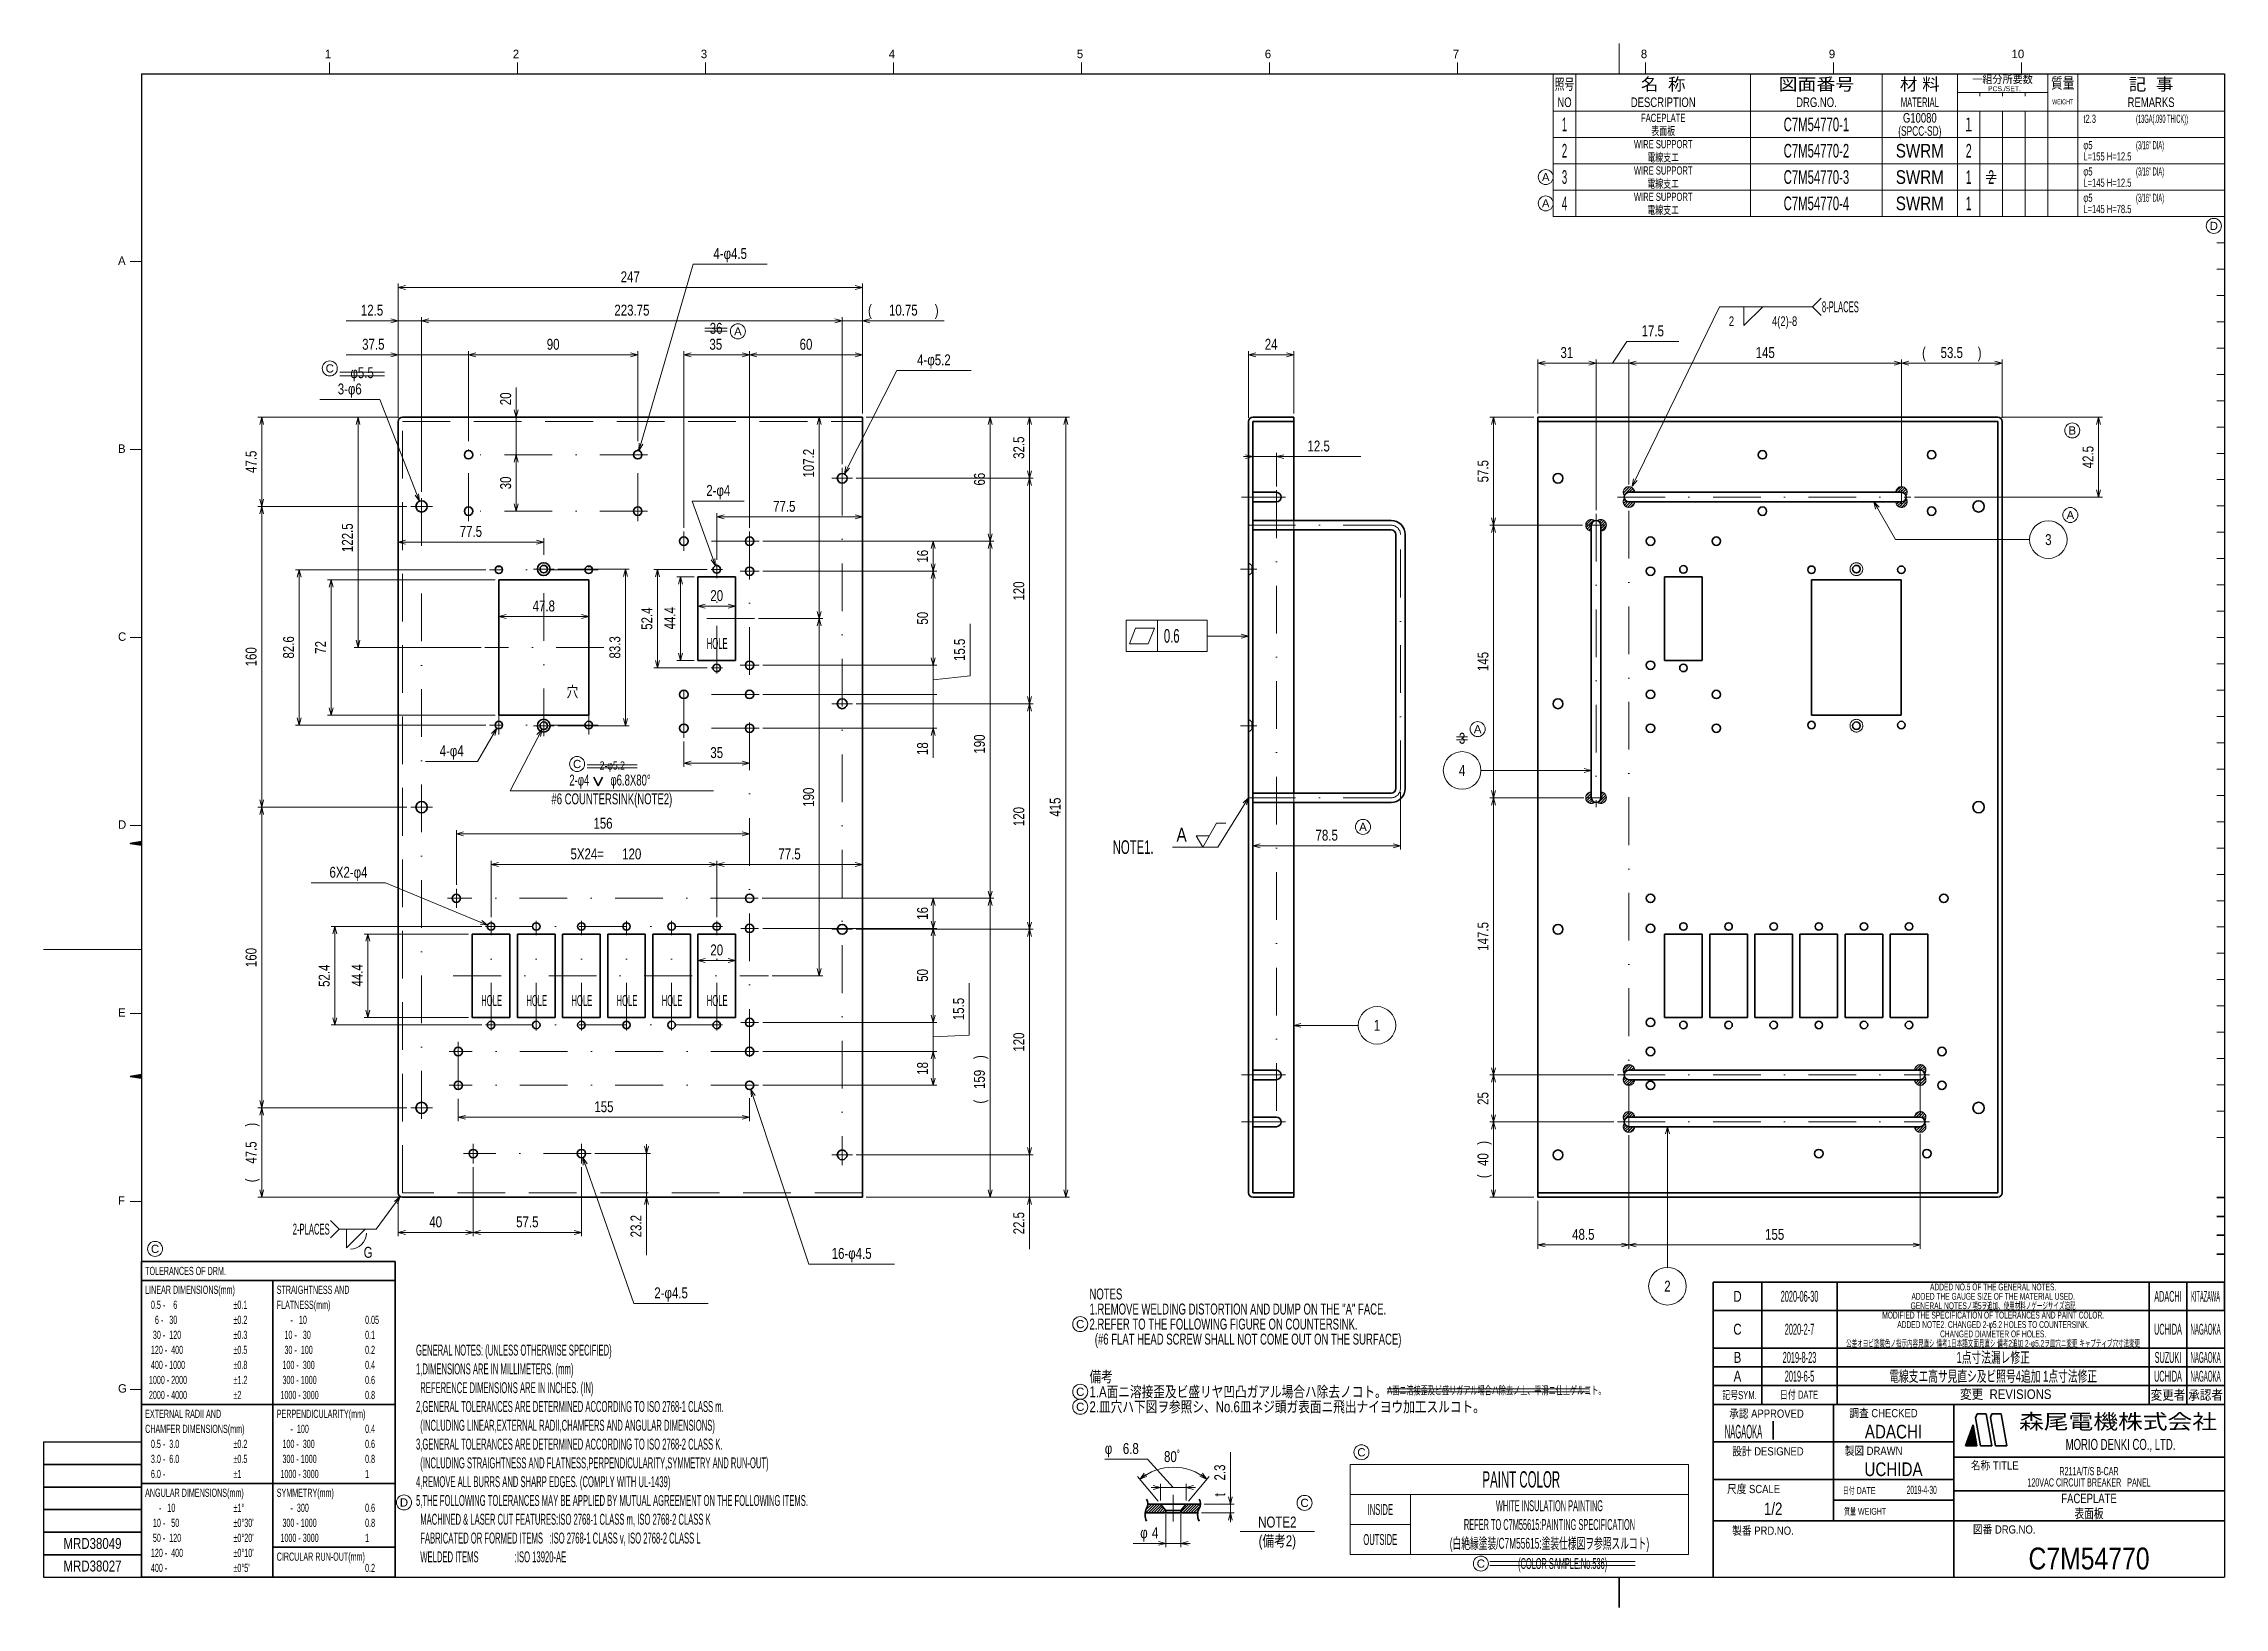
# Model space of a CAD drawing. Header units: millimetres. Extents: x 7 to 587, y 2 to 418.
import ezdxf
from ezdxf.enums import TextEntityAlignment as Align

# ---------------------------------------------------------------- set-up
doc = ezdxf.new("R2010")
doc.units = ezdxf.units.MM
for name, pattern in [('DASHDOT', [25.3, 12.7, -6.3, 0, -6.3]), ('DASHED', [19, 12.7, -6.3]), ('DIVIDE', [31.6, 12.7, -6.3, 0, -6.3, 0, -6.3])]:
    doc.linetypes.add(name, pattern=pattern)
for name, color, linetype in [('GR1_01', 7, 'Continuous'), ('GR1_02', 7, 'Continuous'), ('GR1_04', 7, 'Continuous'), ('GR1_05', 7, 'Continuous'), ('GR1_15', 7, 'Continuous'), ('図面枠C7M', 7, 'Continuous'), ('表題、部品表_01', 7, 'Continuous'), ('表題、部品表_02', 7, 'Continuous'), ('表題、部品表_03', 7, 'Continuous'), ('表題、部品表_Layer1', 7, 'Continuous')]:
    doc.layers.add(name, color=color, linetype=linetype)
doc.styles.add('HG丸ｺﾞｼｯｸM-PRO', font='')
doc.styles.get('HG丸ｺﾞｼｯｸM-PRO').set_extended_font_data('HG丸ｺﾞｼｯｸM-PRO')
pattern_1 = [(45, (0, 0), (-0.3535534, 0.3535534), [])]

msp = doc.modelspace()

# ---------------------------------------------------------------- texts
at = {"layer": 'GR1_02', "color": 3, "linetype": 'Continuous', "lineweight": 35, "style": 'HG丸ｺﾞｼｯｸM-PRO'}
for s, height, width, p in [('4-φ4.5', 2.909, 0.783565, (189.6, 359.83)), ('17.5', 2.909, 0.784749, (434.98, 339.26)), ('4-φ5.2', 2.909, 0.783565, (243.78, 331.55)), ('3-φ6', 2.909, 0.783086, (88.42, 323.8)), ('2-φ4', 2.909, 0.783086, (186.43, 296.81)), ('4-φ4', 2.909, 0.783086, (115.52, 227.52)), ('2-φ4', 2.909, 0.652117, (149.48, 219.76)), ('φ6.8X80°', 2.909, 0.652022, (163.11, 219.76)), ('#6 COUNTERSINK(NOTE2)', 2.9091, 0.652077, (158.13, 214.76)), ('A', 3.64, 0.832844, (309.66, 204.65)), ('6X2-φ4', 2.909, 0.783323, (88.08, 195.23)), ('16-φ4.5', 2.909, 0.78372, (221.91, 93.84)), ('2-φ4.5', 2.909, 0.783565, (173.89, 83.34))]:
    msp.add_text(s, height=height, dxfattribs=dict(at, width=width)).set_placement(p, align=Align.BOTTOM_CENTER)
for s, height, rotation, width, p in [('247', 2.909, 0, 0.784542, (163.02, 353.64)), ('12.5', 2.909, 0, 0.784749, (94.35, 344.77)), ('223.75', 2.909, 0, 0.78467, (163.46, 344.77)), ('(', 2.91, 0, 0.781868, (226.77, 344.77)), ('10.75', 2.909, 0, 0.7847, (235.65, 344.77)), (')', 2.91, 0, 0.781868, (244.53, 344.77)), ('37.5', 2.909, 0, 0.784749, (94.69, 335.69)), ('90', 2.909, 0, 0.784542, (142.52, 335.69)), ('35', 2.909, 0, 0.784542, (185.77, 335.69)), ('60', 2.909, 0, 0.784542, (209.77, 335.69)), ('24', 2.909, 0, 0.784542, (333.47, 335.69)), ('31', 2.909, 0, 0.784542, (412.13, 333.48)), ('145', 2.909, 0, 0.784542, (464.88, 333.48)), ('(', 2.91, 0, 0.781868, (507.1, 333.48)), ('53.5', 2.909, 0, 0.784749, (514.5, 333.48)), (')', 2.91, 0, 0.781868, (521.9, 333.48)), ('20', 2.909, 90, 0.784542, (132.2, 323.51)), ('32.5', 2.909, 90, 0.784749, (268.68, 310.5)), ('47.5', 2.909, 90, 0.784749, (64.5, 306.75)), ('107.2', 2.909, 90, 0.7847, (212.78, 306.37)), ('12.5', 2.909, 0, 0.784749, (346.11, 308.62)), ('30', 2.909, 90, 0.784542, (132.2, 301.13)), ('66', 2.909, 90, 0.784542, (258.22, 302.13)), ('57.5', 2.909, 90, 0.784749, (392.14, 304.25)), ('77.5', 2.909, 0, 0.784749, (203.99, 292.58)), ('77.5', 2.909, 0, 0.784749, (120.64, 285.9)), ('16', 2.909, 90, 0.784542, (243.08, 281.63)), ('20', 2.909, 0, 0.784542, (186.02, 268.84)), ('120', 2.909, 90, 0.784542, (268.68, 272.38)), ('47.8', 2.909, 0, 0.784749, (140.02, 266.07)), ('52.4', 2.909, 90, 0.784749, (169.76, 265.03)), ('44.4', 2.909, 90, 0.784749, (175.89, 265.13)), ('50', 2.909, 90, 0.784542, (243.08, 265.13)), ('160', 2.909, 90, 0.784542, (64.5, 254.88)), ('82.6', 2.909, 90, 0.784749, (74.47, 257.38)), ('72', 2.909, 90, 0.784542, (82.98, 257.38)), ('83.3', 2.909, 90, 0.784749, (161.25, 257.38)), ('15.5', 2.909, 90, 0.784749, (252.91, 256.73)), ('145', 2.909, 90, 0.784542, (392.14, 253.63)), ('18', 2.909, 90, 0.784542, (243.08, 230.44)), ('190', 2.909, 90, 0.784542, (258.22, 231.67)), ('35', 2.909, 0, 0.784542, (186.02, 227.07)), ('190', 2.909, 90, 0.784542, (212.78, 217.53)), ('120', 2.909, 90, 0.784542, (268.68, 212.38)), ('415', 2.909, 90, 0.784542, (278.37, 214.88)), ('156', 2.909, 0, 0.784542, (155.77, 208.27)), ('78.5', 2.909, 0, 0.784749, (348.25, 205.1)), ('5X24=', 2.909, 0, 0.78375, (151.58, 200.1)), ('120', 2.909, 0, 0.784542, (163.42, 200.1)), ('77.5', 2.909, 0, 0.784749, (205.39, 200.1)), ('16', 2.909, 90, 0.784542, (243.08, 186.63)), ('147.5', 2.909, 90, 0.7847, (392.14, 180.5)), ('160', 2.909, 90, 0.784542, (64.5, 174.88)), ('20', 2.909, 0, 0.784542, (186.02, 174.57)), ('52.4', 2.909, 90, 0.784749, (83.96, 170.03)), ('44.4', 2.909, 90, 0.784749, (92.74, 170.13)), ('50', 2.909, 90, 0.784542, (243.08, 170.13)), ('15.5', 2.909, 90, 0.784749, (252.68, 161.18)), ('120', 2.909, 90, 0.784542, (268.68, 152.38)), ('18', 2.909, 90, 0.784542, (243.08, 145.38)), (')', 2.91, 90, 0.781868, (258.22, 148.37)), ('159', 2.909, 90, 0.784542, (258.22, 142.45)), ('155', 2.909, 0, 0.784542, (156.02, 132.87)), ('(', 2.91, 90, 0.781868, (258.22, 136.53)), ('25', 2.909, 90, 0.784542, (392.14, 137.38)), (')', 2.91, 90, 0.781868, (64.5, 130.4)), ('47.5', 2.909, 90, 0.784749, (64.5, 123)), (')', 2.91, 90, 0.781868, (392.14, 125.57)), ('40', 2.909, 90, 0.784542, (392.14, 121.13)), ('(', 2.91, 90, 0.781868, (64.5, 115.6)), ('(', 2.91, 90, 0.781868, (392.14, 116.69)), ('40', 2.909, 0, 0.784542, (111.27, 102.23)), ('57.5', 2.909, 0, 0.784749, (135.64, 102.23)), ('23.2', 2.909, 90, 0.784749, (166.87, 103.41)), ('22.5', 2.909, 90, 0.784749, (268.68, 104.21)), ('48.5', 2.909, 0, 0.784749, (416.5, 98.91)), ('155', 2.909, 0, 0.784542, (467.38, 98.91))]:
    msp.add_text(s, height=height, rotation=rotation, dxfattribs=dict(at, width=width)).set_placement(p, align=Align.BOTTOM_CENTER)
at = {"layer": 'GR1_02', "color": 3, "linetype": 'Continuous', "lineweight": 35, "style": 'HG丸ｺﾞｼｯｸM-PRO', "width": 0.522311}
msp.add_text('8-PLACES', height=2.909, dxfattribs=at).set_placement((479.96, 347.99), align=Align.MIDDLE_LEFT)
at = {"layer": 'GR1_02', "color": 3, "linetype": 'Continuous', "lineweight": 35, "style": 'HG丸ｺﾞｼｯｸM-PRO'}
for s, height, width, p in [('2', 2.55, 0.740651, (455.91, 344.17)), ('4(2)-8', 2.545, 0.739781, (470.03, 344.17)), ('HOLE', 2.909, 0.521888, (186.15, 258.43)), ('穴', 2.91, 0.781842, (147.64, 245.58)), ('NOTE1.', 3.636, 0.618962, (296.78, 204.25)), ('HOLE', 2.909, 0.521888, (126.15, 163.43)), ('HOLE', 2.909, 0.521888, (138.15, 163.43)), ('HOLE', 2.909, 0.521888, (150.15, 163.43)), ('HOLE', 2.909, 0.521888, (162.15, 163.43)), ('HOLE', 2.909, 0.521888, (174.15, 163.43)), ('HOLE', 2.909, 0.521888, (186.15, 163.43)), ('G', 2.91, 0.783387, (93.31, 96.45))]:
    msp.add_text(s, height=height, dxfattribs=dict(at, width=width)).set_placement(p, align=Align.MIDDLE_CENTER)
at = {"layer": 'GR1_02', "color": 4, "linetype": 'Continuous', "lineweight": 35, "style": 'HG丸ｺﾞｼｯｸM-PRO'}
for s, width, p in [('42.5', 0.784749, (553.05, 308)), ('122.5', 0.7847, (90.12, 286.56))]:
    msp.add_text(s, height=2.909, rotation=90, dxfattribs=dict(at, width=width)).set_placement(p, align=Align.BOTTOM_CENTER)
at = {"layer": 'GR1_02', "color": 4, "linetype": 'Continuous', "lineweight": 13, "style": 'HG丸ｺﾞｼｯｸM-PRO', "width": 0.618723}
msp.add_text('0.6', height=3.636, dxfattribs=at).set_placement((304.94, 260.45), align=Align.MIDDLE_LEFT)
at = {"layer": 'GR1_02', "color": 3, "linetype": 'Continuous', "lineweight": 35, "style": 'HG丸ｺﾞｼｯｸM-PRO', "width": 0.522311}
msp.add_text('2-PLACES', height=2.909, dxfattribs=at).set_placement((83.08, 102.63), align=Align.MIDDLE_RIGHT)
at = {"layer": 'GR1_05', "color": 3, "linetype": 'Continuous', "lineweight": 35, "style": 'HG丸ｺﾞｼｯｸM-PRO', "width": 0.784542}
msp.add_text('36', height=2.909, rotation=0, dxfattribs=at).set_placement((185.86, 339.93), align=Align.BOTTOM_CENTER)
at = {"layer": 'GR1_05', "color": 3, "linetype": 'Continuous', "lineweight": 35, "style": 'HG丸ｺﾞｼｯｸM-PRO'}
for s, height, width, p in [('φ5.5', 2.909, 0.783726, (91.7, 328.13)), ('2-φ5.2', 2.182, 0.783565, (158.24, 224.22))]:
    msp.add_text(s, height=height, dxfattribs=dict(at, width=width)).set_placement(p, align=Align.BOTTOM_CENTER)
at = {"layer": 'GR1_05', "color": 3, "linetype": 'Continuous', "lineweight": 35, "style": 'HG丸ｺﾞｼｯｸM-PRO', "width": 0.784542}
msp.add_text('3', height=2.91, rotation=0, dxfattribs=at).set_placement((384.26, 233.2), align=Align.MIDDLE_CENTER)
at = {"layer": 'GR1_15', "color": 3, "linetype": 'Continuous', "lineweight": 35, "style": 'HG丸ｺﾞｼｯｸM-PRO', "width": 0.784542}
for s, p in [('3', (540.18, 286.05)), ('4', (384.26, 224.65)), ('1', (361.63, 156.84)), ('2', (438.87, 87.44))]:
    msp.add_text(s, height=2.91, rotation=0, dxfattribs=at).set_placement(p, align=Align.MIDDLE_CENTER)
at = {"layer": '図面枠C7M', "color": 3, "linetype": 'Continuous', "lineweight": 35, "style": 'HG丸ｺﾞｼｯｸM-PRO'}
for s, height, width, p in [('ADDED NO.5 OF THE GENERAL NOTES.', 1.8182, 0.577833, (525.5, 87.25)), ('D', 2.91, 0.784656, (457.5, 84.75)), ('2020-06-30', 2.909, 0.488281, (474, 84.75)), ('GENERAL NOTESノ項5ヲ追加、使用材料ノゲージサイズ追記', 1.8182, 0.578178, (525.5, 82.25)), ('ADDED THE GAUGE SIZE OF THE MATERIAL USED.', 1.8182, 0.578029, (525.5, 84.75)), ('ADACHI', 2.909, 0.415454, (572, 84.75)), (' KITAZAWA ', 2.909, 0.308433, (582, 84.75)), ('C', 2.91, 0.782198, (457.5, 76)), ('2020-2-7', 2.909, 0.488281, (474, 76)), ('MODIFIED THE SPECIFICATION OF TOLERANCES AND PAINT COLOR.', 1.8182, 0.578204, (525.5, 79.75)), ('ADDED NOTE2. CHANGED 2-φ5.2 HOLES TO COUNTERSINK.', 1.8182, 0.577608, (525.5, 77.25)), ('CHANGED DIAMETER OF HOLES.', 1.8182, 0.57814, (525.5, 74.75)), ('UCHIDA', 2.909, 0.415827, (572, 76)), ('NAGAOKA', 2.909, 0.334453, (582, 76)), ('B', 2.91, 0.78204, (457.5, 68.5)), ('2019-8-23', 2.909, 0.488281, (474, 68.5)), ('公差オヨビ塗装色ノ指示内容見直シ 備考1日本語文面見直シ 備考2追加 2-φ5.2ヲ皿穴ニ変更 キャプティブ穴寸法変更', 1.8182, 0.578007, (525.5, 72.25)), ('1点寸法漏レ修正', 2.909, 0.651663, (525.5, 68.5)), ('SUZUKI', 2.909, 0.415549, (572, 68.5)), ('NAGAOKA', 2.909, 0.334453, (582, 68.5)), ('A', 2.91, 0.782973, (457.5, 63.5)), ('2019-6-5', 2.909, 0.488281, (474, 63.5)), ('電線支エ高サ見直シ及ビ照号4追加 1点寸法修正', 2.9091, 0.651602, (525.5, 63.5)), ('UCHIDA', 2.909, 0.415827, (572, 63.5)), ('NAGAOKA', 2.909, 0.334453, (582, 63.5)), ('NAGAOKA', 3.636, 0.414524, (459.11, 48.75)), ('ADACHI', 3.636, 0.830909, (499, 48.75)), ('UCHIDA', 3.636, 0.830691, (499, 38.75)), ('120VAC CIRCUIT BREAKER\u3000PANEL', 2.1818, 0.522056, (551, 35.25)), ('R211A/T/S B-CAR', 2.1818, 0.521766, (551, 38.25)), ('1/2', 3.273, 0.80628, (467, 28.25)), ('2019-4-30', 2.182, 0.482367, (506.5, 33.25)), ('FACEPLATE', 2.545, 0.742255, (551, 31)), ('表面板', 2.545, 0.741121, (551, 27)), ('MRD38049', 2.909, 0.783793, (20, 19)), ('C7M54770', 5.818, 0.846013, (551, 15)), ('MRD38027', 2.909, 0.783793, (20, 13))]:
    msp.add_text(s, height=height, dxfattribs=dict(at, width=width)).set_placement(p, align=Align.MIDDLE_CENTER)
for s, width, p in [('GENERAL NOTES: (UNLESS OTHERWISE SPECIFIED)', 0.52211, (106.05, 71.9)), ('1,DIMENSIONS ARE IN MILLIMETERS. (mm)', 0.522052, (106.05, 66.9)), ('  REFERENCE DIMENSIONS ARE IN INCHES. (IN)', 0.522009, (106.05, 61.9)), ('2,GENERAL TOLERANCES ARE DETERMINED ACCORDING TO ISO 2768-1 CLASS m.', 0.522186, (106.05, 56.9)), ('3,GENERAL TOLERANCES ARE DETERMINED ACCORDING TO ISO 2768-2 CLASS K.', 0.52223, (106.05, 46.9)), ('  (INCLUDING LINEAR,EXTERNAL RADII,CHAMFERS AND ANGULAR DIMENSIONS)', 0.522355, (106.05, 51.9)), ('  (INCLUDING STRAIGHTNESS AND FLATNESS,PERPENDICULARITY,SYMMETRY AND RUN-OUT)', 0.522087, (106.05, 41.9)), ('4,REMOVE ALL BURRS AND SHARP EDGES. (COMPLY WITH UL-1439)', 0.52235, (106.05, 36.9)), ('5,THE FOLLOWING TOLERANCES MAY BE APPLIED BY MUTUAL AGREEMENT ON THE FOLLOWING ITEMS.', 0.522482, (106.05, 31.9)), ('  MACHINED & LASER CUT FEATURES:ISO 2768-1 CLASS m, ISO 2768-2 CLASS K', 0.522369, (106.05, 26.9)), ('  FABRICATED OR FORMED ITEMS   :ISO 2768-1 CLASS v, ISO 2768-2 CLASS L', 0.522509, (106.05, 21.9)), ('  WELDED ITEMS                 :ISO 13920-AE', 0.523476, (106.05, 16.9))]:
    msp.add_text(s, height=2.9091, dxfattribs=dict(at, width=width)).set_placement(p, align=Align.TOP_LEFT)
at = {"layer": '表題、部品表_01', "color": 3, "linetype": 'Continuous', "lineweight": 35, "style": 'HG丸ｺﾞｼｯｸM-PRO'}
for s, height, width, p in [('1.REMOVE WELDING DISTORTION AND DUMP ON THE "A" FACE.', 2.9091, 0.652018, (285.16, 81.37)), ('NOTES', 2.909, 0.651237, (285.16, 85.37)), ('2.REFER TO THE FOLLOWING FIGURE ON COUNTERSINK.', 2.9091, 0.651868, (285.16, 77.37)), ('  (#6 FLAT HEAD SCREW SHALL NOT COME OUT ON THE SURFACE)', 2.9091, 0.651693, (285.16, 73.37)), ('備考', 2.909, 0.781842, (285.16, 63.37)), ('1.A面ニ溶接歪及ビ盛リヤ凹凸ガアル場合ハ除去ノコト。', 2.9091, 0.781997, (285.16, 59.37)), ('2.皿穴ハ下図ヲ参照シ、No.6皿ネジ頭ガ表面ニ飛出ナイヨウ加工スルコト。', 2.9091, 0.782015, (285.16, 55.37))]:
    msp.add_text(s, height=height, dxfattribs=dict(at, width=width)).set_placement(p, align=Align.MIDDLE_LEFT)
for s, width, p in [('NOTE2', 0.78393, (335.12, 24.7)), ('(備考2)', 0.782427, (335.12, 19.7))]:
    msp.add_text(s, height=2.909, dxfattribs=dict(at, width=width)).set_placement(p, align=Align.MIDDLE_CENTER)
at = {"layer": '表題、部品表_03', "color": 3, "linetype": 'Continuous', "lineweight": 35, "style": 'HG丸ｺﾞｼｯｸM-PRO'}
for s, height, width, p in [('1', 3.64, 0.521199, (411.5, 396.5)), ('FACEPLATE', 2.182, 0.692523, (437.75, 398.25)), ('表面板', 2.182, 0.692256, (437.75, 394.75)), ('C7M54770-1', 3.636, 0.61972, (478.5, 396.5)), ('(SPCC-SD)', 2.545, 0.652377, (506, 394.75)), ('G10080', 2.545, 0.740408, (506, 398.25)), ('１', 3.64, 0.578238, (519, 396.5)), ('2', 3.64, 0.521199, (411.5, 389.5)), ('WIRE SUPPORT', 2.1818, 0.691856, (437.75, 391.25)), ('電線支エ', 2.182, 0.692256, (437.75, 387.75)), ('C7M54770-2', 3.636, 0.61972, (478.5, 389.5)), ('SWRM', 3.636, 0.830719, (506, 389.5)), ('2', 3.64, 0.576062, (519, 389.5)), ('3', 3.64, 0.521199, (411.5, 382.5)), ('WIRE SUPPORT', 2.1818, 0.691856, (437.75, 384.25)), ('C7M54770-3', 3.636, 0.61972, (478.5, 382.5)), ('SWRM', 3.636, 0.830719, (506, 382.5)), ('1', 3.64, 0.576062, (519, 382.5)), ('4', 3.64, 0.521199, (411.5, 375.5)), ('WIRE SUPPORT', 2.1818, 0.691856, (437.75, 377.25)), ('電線支エ', 2.182, 0.692256, (437.75, 380.75)), ('C7M54770-4', 3.636, 0.61972, (478.5, 375.5)), ('SWRM', 3.636, 0.830719, (506, 375.5)), ('1', 3.64, 0.576062, (519, 375.5)), ('電線支エ', 2.182, 0.692256, (437.75, 373.75))]:
    msp.add_text(s, height=height, dxfattribs=dict(at, width=width)).set_placement(p, align=Align.MIDDLE_CENTER)
for s, height, width, p in [('t2.3', 2.182, 0.690457, (549.5, 398)), ('(13GA(.090 THICK))', 2.1818, 0.416535, (563.5, 398)), ('φ5', 2.182, 0.691838, (549.5, 391)), ('L=155 H=12.5', 2.1818, 0.691248, (549.5, 388)), ('(3/16" DIA)', 2.1818, 0.416548, (563.5, 391)), ('φ5', 2.182, 0.691838, (549.5, 384)), ('(3/16" DIA)', 2.1818, 0.416548, (563.5, 384)), ('φ5', 2.182, 0.691838, (549.5, 377)), ('L=145 H=12.5', 2.1818, 0.691248, (549.5, 381)), ('(3/16" DIA)', 2.1818, 0.416548, (563.5, 377)), ('L=145 H=78.5', 2.1818, 0.691248, (549.5, 374))]:
    msp.add_text(s, height=height, dxfattribs=dict(at, width=width)).set_placement(p, align=Align.MIDDLE_LEFT)
at = {"layer": '表題、部品表_Layer1', "color": 3, "linetype": 'Continuous', "lineweight": 35, "style": 'HG丸ｺﾞｼｯｸM-PRO', "width": 0.576062}
msp.add_text('2', height=3.64, dxfattribs=at).set_placement((524.98, 382.5), align=Align.MIDDLE_CENTER)
at = {"layer": '表題、部品表_Layer1', "color": 3, "linetype": 'Continuous', "lineweight": 35, "style": 'HG丸ｺﾞｼｯｸM-PRO', "width": 0.618944}
msp.add_text('A面ニ溶接歪及ビ盛リガアル場合ハ除去ノ上、平滑ニ仕上ゲルコト。', height=2.1818, dxfattribs=at).set_placement((364.37, 59.74), align=Align.MIDDLE_LEFT)
at = {"layer": '表題、部品表_Layer1', "color": 3, "linetype": 'Continuous', "lineweight": 13, "style": 'HG丸ｺﾞｼｯｸM-PRO', "width": 0.488473}
msp.add_text('(COLOR SAMPLE:No.536)', height=2.9091, dxfattribs=at).set_placement((411, 13.67), align=Align.MIDDLE_CENTER)

# ---------------------------------------------------------------- blocks, each defined once
blk = doc.blocks.new('BLKF024')
at = {"layer": '図面枠C7M', "color": 3, "linetype": 'Continuous', "lineweight": 35}
for p, q in [((30.067393, 143.236108), (30.09438, 143.263095)), ((30.188706, 143.216), (30.264271, 143.291564)), ((30.310019, 143.195891), (30.434161, 143.320033)), ((30.431331, 143.175782), (30.604052, 143.348503)), ((30.552644, 143.155673), (30.773942, 143.376972)), ((30.673956, 143.135565), (30.943833, 143.405441)), ((30.795269, 143.115456), (31.113723, 143.43391)), ((30.916582, 143.095347), (31.283614, 143.462379)), ((31.037894, 143.075238), (31.453504, 143.490848)), ((31.159207, 143.05513), (31.623395, 143.519317)), ((31.280519, 143.035021), (31.793285, 143.547787)), ((31.401832, 143.014912), (31.963176, 143.576256)), ((31.523145, 142.994803), (32.133066, 143.604725)), ((31.644457, 142.974695), (32.302957, 143.633194)), ((31.76577, 142.954586), (32.472847, 143.661663)), ((31.887082, 142.934477), (32.642738, 143.690132)), ((32.008395, 142.914368), (32.812628, 143.718601)), ((32.129708, 142.894259), (32.982519, 143.747071)), ((32.25102, 142.874151), (33, 143.62313)), ((32.372333, 142.854042), (33, 143.481709)), ((32.493645, 142.833933), (33, 143.340288)), ((32.614958, 142.813824), (33, 143.198866)), ((32.736271, 142.793716), (33, 143.057445)), ((32.857583, 142.773607), (33, 142.916024)), ((32.978896, 142.753498), (33, 142.774602))]:
    blk.add_line(p, q, dxfattribs=at)
blk = doc.blocks.new('BLKF025')
at = {"layer": '図面枠C7M', "color": 3, "linetype": 'Continuous', "lineweight": 35}
for p, q in [((30.067393, 205.236108), (30.09438, 205.263095)), ((30.188706, 205.216), (30.264271, 205.291564)), ((30.310019, 205.195891), (30.434161, 205.320033)), ((30.431331, 205.175782), (30.604052, 205.348503)), ((30.552644, 205.155673), (30.773942, 205.376972)), ((30.673956, 205.135565), (30.943833, 205.405441)), ((30.795269, 205.115456), (31.113723, 205.43391)), ((30.916582, 205.095347), (31.283614, 205.462379)), ((31.037894, 205.075238), (31.453504, 205.490848)), ((31.159207, 205.05513), (31.623395, 205.519317)), ((31.280519, 205.035021), (31.793285, 205.547787)), ((31.401832, 205.014912), (31.963176, 205.576256)), ((31.523145, 204.994803), (32.133066, 205.604725)), ((31.644457, 204.974695), (32.302957, 205.633194)), ((31.76577, 204.954586), (32.472847, 205.661663)), ((31.887082, 204.934477), (32.642738, 205.690132)), ((32.008395, 204.914368), (32.812628, 205.718601)), ((32.129708, 204.894259), (32.982519, 205.747071)), ((32.25102, 204.874151), (33, 205.62313)), ((32.372333, 204.854042), (33, 205.481709)), ((32.493645, 204.833933), (33, 205.340288)), ((32.614958, 204.813824), (33, 205.198866)), ((32.736271, 204.793716), (33, 205.057445)), ((32.857583, 204.773607), (33, 204.916024)), ((32.978896, 204.753498), (33, 204.774602))]:
    blk.add_line(p, q, dxfattribs=at)
blk = doc.blocks.new('BLKF026')
at = {"layer": '図面枠C7M', "color": 4, "linetype": 'Continuous', "lineweight": 13}
for p, q in [((518.157871, 44.996757), (520.693675, 47.532561)), ((518.211969, 45.192276), (520.672477, 47.652784)), ((518.292898, 45.414626), (520.651278, 47.773006)), ((518.299292, 44.996757), (520.714874, 47.412338)), ((518.373827, 45.636976), (520.63008, 47.893229)), ((518.440714, 44.996757), (520.736072, 47.292115)), ((518.454756, 45.859327), (520.608881, 48.013452)), ((518.535684, 46.081677), (520.587682, 48.133675)), ((518.582135, 44.996757), (520.757271, 47.171892)), ((518.616613, 46.304027), (520.566484, 48.253898)), ((518.697542, 46.526377), (520.545285, 48.374121)), ((518.723556, 44.996757), (520.778469, 47.051669)), ((518.778471, 46.748727), (520.524087, 48.494343)), ((518.8594, 46.971078), (520.502888, 48.614566)), ((518.864978, 44.996757), (520.799668, 46.931447)), ((518.940329, 47.193428), (520.48169, 48.734789)), ((519.006399, 44.996757), (520.820866, 46.811224)), ((519.021258, 47.415778), (520.460491, 48.855012)), ((519.102186, 47.638128), (520.439293, 48.975235)), ((519.147821, 44.996757), (520.842065, 46.691001)), ((519.183115, 47.860479), (520.418094, 49.095457)), ((519.264044, 48.082829), (520.396896, 49.21568)), ((519.289242, 44.996757), (520.863263, 46.570778)), ((519.344973, 48.305179), (520.375697, 49.335903)), ((519.425902, 48.527529), (520.354499, 49.456126)), ((519.430663, 44.996757), (520.884462, 46.450555)), ((519.506831, 48.749879), (520.3333, 49.576349)), ((519.58776, 48.97223), (520.312102, 49.696572)), ((519.668689, 49.19458), (520.290903, 49.816794)), ((519.749617, 49.41693), (520.269705, 49.937017)), ((519.830546, 49.63928), (520.248506, 50.05724)), ((519.911475, 49.861631), (520.227307, 50.177463)), ((519.992404, 50.083981), (520.206109, 50.297686)), ((520.073333, 50.306331), (520.18491, 50.417909)), ((520.154262, 50.528681), (520.163712, 50.538131)), ((519.572085, 44.996757), (520.90566, 46.330332)), ((519.713506, 44.996757), (520.926859, 46.21011)), ((519.854927, 44.996757), (520.948057, 46.089887)), ((519.996349, 44.996757), (520.969256, 45.969664)), ((520.13777, 44.996757), (520.990455, 45.849441)), ((520.279191, 44.996757), (521.011653, 45.729218)), ((520.420613, 44.996757), (521.032852, 45.608995)), ((520.562034, 44.996757), (521.05405, 45.488773)), ((520.703455, 44.996757), (521.075249, 45.36855)), ((520.844877, 44.996757), (521.096447, 45.248327)), ((520.986298, 44.996757), (521.117646, 45.128104)), ((521.12772, 44.996757), (521.138844, 45.007881))]:
    blk.add_line(p, q, dxfattribs=at)
blk = doc.blocks.new('BLKF023')
at = {"layer": '図面枠C7M', "color": 4, "linetype": 'Continuous', "lineweight": 13}
for p, q in [((426, 410), (426, 418)), ((83, 413), (83, 410)), ((133, 413), (133, 410)), ((183, 413), (183, 410)), ((233, 413), (233, 410)), ((283, 413), (283, 410)), ((333, 413), (333, 410)), ((383, 413), (383, 410)), ((433, 413), (433, 410)), ((483, 413), (483, 410)), ((533, 413), (533, 410)), ((585, 393), (587, 393)), ((585, 386), (587, 386)), ((585, 379), (587, 379)), ((585, 372), (587, 372)), ((30, 360), (33, 360)), ((585, 365), (587, 365)), ((585, 358), (587, 358)), ((585, 351), (587, 351)), ((585, 344), (587, 344)), ((585, 337), (587, 337)), ((585, 330), (587, 330)), ((585, 323), (587, 323)), ((585, 316), (587, 316)), ((30, 310), (33, 310)), ((585, 309), (587, 309)), ((585, 302), (587, 302)), ((585, 295), (587, 295)), ((585, 288), (587, 288)), ((585, 281), (587, 281)), ((585, 274), (587, 274)), ((585, 267), (587, 267)), ((30, 260), (33, 260)), ((587, 260), (585, 260)), ((585, 253), (587, 253)), ((585, 246), (587, 246)), ((585, 239), (587, 239)), ((585, 232), (587, 232)), ((585, 225), (587, 225)), ((585, 218), (587, 218)), ((30, 210), (33, 210)), ((585, 211), (587, 211)), ((585, 204), (587, 204)), ((585, 197), (587, 197)), ((585, 190), (587, 190)), ((585, 183), (587, 183)), ((7, 177), (33, 177)), ((585, 176), (587, 176)), ((585, 169), (587, 169)), ((30, 160), (33, 160)), ((585, 162), (587, 162)), ((585, 155), (587, 155)), ((585, 148), (587, 148)), ((585, 141), (587, 141)), ((585, 134), (587, 134)), ((585, 127), (587, 127)), ((30, 110), (33, 110)), ((30, 60), (33, 60))]:
    blk.add_line(p, q, dxfattribs=at)
at = {"layer": '図面枠C7M', "color": 2, "linetype": 'Continuous', "lineweight": 25}
for p, q in [((33, 410), (587, 410)), ((33, 410), (33, 10)), ((587, 410), (587, 10)), ((7, 46), (7, 10)), ((7, 46), (33, 46)), ((7, 10), (587, 10))]:
    blk.add_line(p, q, dxfattribs=at)
at = {"layer": '図面枠C7M', "color": 3, "linetype": 'Continuous', "lineweight": 35}
for p, q in [((33, 205.75), (30, 205.25)), ((30, 205.25), (33, 204.75)), ((33, 143.75), (30, 143.25)), ((30, 143.25), (33, 142.75)), ((587, 111), (585, 111)), ((587, 106), (585, 106)), ((587, 101), (585, 101)), ((587, 96), (585, 96)), ((451, 81), (587, 81)), ((451, 81), (451, 10)), ((464, 56), (464, 81)), ((484, 56), (484, 81)), ((567, 56), (567, 81)), ((577, 56), (577, 81)), ((451, 71), (587, 71)), ((451, 66), (587, 66)), ((451, 61), (587, 61)), ((451, 56), (587, 56)), ((483, 56), (483, 25)), ((515, 56), (515, 10)), ((520.84, 52.4), (521.23, 53.5)), ((522.14, 45), (520.84, 52.4)), ((521.23, 53.5), (523.64, 53.5)), ((525.14, 45), (523.64, 53.5)), ((525.18, 53.5), (524.82, 52.51)), ((526.14, 45), (524.82, 52.51)), ((525.18, 53.5), (527.64, 53.5)), ((529.14, 45), (527.64, 53.5)), ((467.01, 51.56), (467.01, 46.69)), ((518.14, 45), (520.16, 50.55)), ((521.14, 45), (520.16, 50.55)), ((451, 46), (515, 46)), ((515, 42), (587, 42)), ((518.14, 45), (521.14, 45)), ((522.14, 45), (525.14, 45)), ((526.14, 45), (529.14, 45)), ((7, 40), (33, 40)), ((451, 36), (515, 36)), ((7, 34), (33, 34)), ((483, 30.5), (515, 30.5)), ((515, 33), (587, 33)), ((7, 28), (33, 28)), ((451, 25), (587, 25)), ((7, 22), (33, 22)), ((7, 16), (33, 16)), ((426, 2), (426, 10))]:
    blk.add_line(p, q, dxfattribs=at)
for name in ['BLKF025', 'BLKF024']:
    blk.add_blockref(name, (0, 0), dxfattribs=at)
at = {"layer": '図面枠C7M', "color": 4, "linetype": 'Continuous', "lineweight": 13}
blk.add_blockref('BLKF026', (0, 0), dxfattribs=at)
at = {"layer": '図面枠C7M', "color": 4, "linetype": 'Continuous', "lineweight": 13, "style": 'HG丸ｺﾞｼｯｸM-PRO'}
for s, height, width, p in [('1', 2.25, 1.003994, (81.79, 413.45)), ('2', 2.25, 1.003994, (131.79, 413.45)), ('3', 2.25, 1.003994, (181.79, 413.45)), ('4', 2.25, 1.003994, (231.79, 413.45)), ('5', 2.25, 1.003994, (281.79, 413.45)), ('6', 2.25, 1.003994, (331.79, 413.45)), ('7', 2.25, 1.003994, (381.79, 413.45)), ('8', 2.25, 1.003994, (431.8, 413.45)), ('9', 2.25, 1.003994, (481.8, 413.45)), ('10', 2.255, 1.003994, (530.4, 413.45)), ('A', 2.25, 1.002405, (26.79, 358.45)), ('B', 2.25, 1.004704, (26.79, 308.45)), ('D', 2.25, 1.002334, (26.79, 208.45)), ('E', 2.25, 1.001589, (26.79, 158.45)), ('F', 2.25, 0.998986, (26.79, 108.45)), ('G', 2.25, 1.003714, (26.79, 58.45))]:
    blk.add_text(s, height=height, dxfattribs=dict(at, width=width)).set_placement(p, align=Align.BOTTOM_LEFT)
at = {"layer": '図面枠C7M', "color": 3, "linetype": 'Continuous', "lineweight": 35, "style": 'HG丸ｺﾞｼｯｸM-PRO', "width": 1.001214}
blk.add_text('C', height=2.25, dxfattribs=at).set_placement((26.79, 258.45), align=Align.BOTTOM_LEFT)
at = {"layer": '図面枠C7M', "color": 4, "linetype": 'Continuous', "lineweight": 13, "style": 'HG丸ｺﾞｼｯｸM-PRO'}
for s, height, width, p in [('記号SYM.', 2.182, 0.69227, (458.03, 58.49)), ('日付 DATE', 2.182, 0.692507, (473.87, 58.58)), ('変更  REVISIONS', 2.5455, 0.887352, (528.85, 58.72)), ('変更者', 2.545, 0.887717, (572, 58.5)), ('承認者', 2.545, 0.887717, (582, 58.5)), ('承認 APPROVED', 2.1818, 0.863151, (465.21, 53.54)), ('調査 CHECKED', 2.182, 0.863174, (496.34, 53.67)), ('設計 DESIGNED', 2.1818, 0.862613, (465.61, 43.51)), ('製図 DRAWN', 2.182, 0.863099, (493.7, 43.65)), ('名称 TITLE', 2.182, 0.862489, (525.93, 39.77)), ('尺度 SCALE', 2.182, 0.862581, (461.78, 33.49)), ('日付 DATE', 1.818, 0.618255, (489.88, 33.09)), ('製番 PRD.NO.', 2.182, 0.863299, (464.29, 22.41)), ('質量 WEIGHT', 1.818, 0.618812, (491.46, 27.55)), ('図番 DRG.NO.', 2.182, 0.863083, (528.44, 22.73))]:
    blk.add_text(s, height=height, dxfattribs=dict(at, width=width)).set_placement(p, align=Align.MIDDLE_CENTER)
at = {"layer": '図面枠C7M', "color": 2, "linetype": 'Continuous', "lineweight": 25, "style": 'HG丸ｺﾞｼｯｸM-PRO', "width": 1.206081}
blk.add_text('森尾電機株式会社', height=4, dxfattribs=at).set_placement((558.72, 51.43), align=Align.MIDDLE_CENTER)
at = {"layer": '図面枠C7M', "color": 3, "linetype": 'Continuous', "lineweight": 35, "style": 'HG丸ｺﾞｼｯｸM-PRO', "width": 0.652197}
blk.add_text('MORIO DENKI CO., LTD.', height=2.9091, dxfattribs=at).set_placement((559.38, 45.36), align=Align.MIDDLE_CENTER)
blk = doc.blocks.new('BLKF027')
at = {"layer": 'GR1_01', "color": 3, "linetype": 'Continuous', "lineweight": 35}
for p, q in [((327.47, 112.28), (327.47, 317.48)), ((328.62, 318.63), (339.47, 318.63)), ((328.62, 112.28), (328.62, 317.48)), ((328.62, 317.48), (339.47, 317.48)), ((339.47, 291.13), (339.47, 318.63)), ((339.47, 218.63), (339.47, 288.63)), ((339.47, 111.13), (339.47, 216.13)), ((339.47, 112.28), (328.62, 112.28)), ((328.62, 111.13), (339.47, 111.13))]:
    blk.add_line(p, q, dxfattribs=at)
at = {"layer": 'GR1_01', "color": 4, "linetype": 'DASHED', "lineweight": 13}
for p, q in [((339.47, 288.63), (339.47, 291.13)), ((339.47, 216.13), (339.47, 218.63))]:
    blk.add_line(p, q, dxfattribs=at)
at = {"layer": 'GR1_01', "color": 3, "linetype": 'Continuous', "lineweight": 35}
for centre, start, end in [((328.62, 317.48), 90, 180), ((328.62, 112.28), 180, 270)]:
    blk.add_arc(centre, 1.15, start, end, dxfattribs=at)
blk = doc.blocks.new('BLKF028')
at = {"layer": 'GR1_04', "color": 3, "linetype": 'Continuous', "lineweight": 35}
for p, q in [((328.62, 144.88), (334.87, 144.88)), ((334.87, 142.38), (328.62, 142.38))]:
    blk.add_line(p, q, dxfattribs=at)
blk.add_arc((334.87, 143.63), 1.25, 270, 90, dxfattribs=at)
blk = doc.blocks.new('BLKF029')
at = {"layer": 'GR1_04', "color": 3, "linetype": 'Continuous', "lineweight": 35}
for p, q in [((328.62, 132.38), (334.87, 132.38)), ((334.87, 129.88), (328.62, 129.88))]:
    blk.add_line(p, q, dxfattribs=at)
blk.add_arc((334.87, 131.13), 1.25, 270, 90, dxfattribs=at)
blk = doc.blocks.new('BLKF030')
at = {"layer": 'GR1_04', "color": 3, "linetype": 'Continuous', "lineweight": 35}
for p, q in [((328.62, 298.63), (334.87, 298.63)), ((334.87, 296.13), (328.62, 296.13))]:
    blk.add_line(p, q, dxfattribs=at)
blk.add_arc((334.87, 297.38), 1.25, 270, 90, dxfattribs=at)
blk = doc.blocks.new('FXTIP_ARROW_S')
at = {"color": 0, "linetype": 'Continuous', "lineweight": -2}
for q in [(-1, 0), (-0.97, 0.26), (-0.97, -0.26)]:
    blk.add_line((0, 0), q, dxfattribs=at)
blk = doc.blocks.new('FXTIP_ARROW_E')
at = {"color": 0, "linetype": 'Continuous', "lineweight": -2}
for q in [(-1, 0), (-0.97, 0.26), (-0.97, -0.26)]:
    blk.add_line((0, 0), q, dxfattribs=at)
blk = doc.blocks.new('BLKF031')
at = {"layer": 'GR1_04', "color": 3, "linetype": 'Continuous', "lineweight": 35}
for p, q in [((328.62, 291.13), (365.37, 291.13)), ((328.62, 288.63), (328.62, 291.13)), ((328.62, 288.63), (365.37, 288.63)), ((366.62, 219.88), (366.62, 287.38)), ((369.12, 287.38), (369.12, 219.88)), ((328.62, 218.63), (365.37, 218.63)), ((328.62, 216.13), (328.62, 218.63)), ((365.37, 216.13), (328.62, 216.13))]:
    blk.add_line(p, q, dxfattribs=at)
for centre, radius, start, end in [((365.37, 287.38), 3.75, 0, 90), ((365.37, 287.38), 1.25, 0, 90), ((365.37, 219.88), 3.75, 270, 0), ((365.37, 219.88), 1.25, 270, 0)]:
    blk.add_arc(centre, radius, start, end, dxfattribs=at)
blk = doc.blocks.new('BLKF032')
at = {"layer": 'GR1_02', "color": 4, "linetype": 'Continuous', "lineweight": 13}
for p, q in [((87.52, 102.63), (87.52, 97.63)), ((87.52, 97.63), (92.52, 102.63))]:
    blk.add_line(p, q, dxfattribs=at)
blk.add_arc((88.44, 101.71), 4.44, 271.86048, 358.13952, dxfattribs=at)
blk = doc.blocks.new('BLKF033')
at = {"layer": '表題、部品表_02', "color": 4, "linetype": 'Continuous', "lineweight": 13}
for p, q in [((408.5, 400), (408.5, 393)), ((408.5, 400), (587, 400)), ((414.5, 400), (414.5, 393)), ((461, 400), (461, 393)), ((496, 400), (496, 393)), ((516, 400), (516, 393)), ((522, 400), (522, 393)), ((528, 400), (528, 393)), ((534, 393), (534, 400)), ((540, 400), (540, 393)), ((548, 400), (548, 393)), ((587, 400), (587, 393)), ((408.5, 393), (587, 393))]:
    blk.add_line(p, q, dxfattribs=at)
blk = doc.blocks.new('BLKF035')
at = {"layer": '表題、部品表_02', "color": 4, "linetype": 'Continuous', "lineweight": 13}
for p, q in [((408.5, 393), (408.5, 386)), ((408.5, 393), (587, 393)), ((414.5, 393), (414.5, 386)), ((461, 393), (461, 386)), ((496, 393), (496, 386)), ((516, 393), (516, 386)), ((522, 393), (522, 386)), ((528, 393), (528, 386)), ((534, 386), (534, 393)), ((540, 393), (540, 386)), ((548, 393), (548, 386)), ((587, 393), (587, 386)), ((408.5, 386), (587, 386))]:
    blk.add_line(p, q, dxfattribs=at)
blk = doc.blocks.new('BLKF037')
at = {"layer": '表題、部品表_02', "color": 4, "linetype": 'Continuous', "lineweight": 13}
for p, q in [((408.5, 386), (408.5, 379)), ((408.5, 386), (587, 386)), ((414.5, 386), (414.5, 379)), ((461, 386), (461, 379)), ((496, 386), (496, 379)), ((516, 386), (516, 379)), ((522, 386), (522, 379)), ((528, 386), (528, 379)), ((534, 379), (534, 386)), ((540, 386), (540, 379)), ((548, 386), (548, 379)), ((587, 386), (587, 379)), ((408.5, 379), (587, 379))]:
    blk.add_line(p, q, dxfattribs=at)
blk = doc.blocks.new('BLKF040')
at = {"layer": '表題、部品表_01', "color": 4, "linetype": 'Continuous', "lineweight": 13}
for p, q in [((408.5, 410), (408.5, 400)), ((408.5, 410), (587, 410)), ((414.5, 410), (414.5, 400)), ((461, 410), (461, 400)), ((496, 410), (496, 400)), ((516, 410), (516, 400)), ((540, 410), (540, 400)), ((548, 410), (548, 400)), ((587, 410), (587, 400)), ((516, 405), (540, 405)), ((522, 404), (522, 405)), ((528, 405), (528, 404)), ((534, 405), (534, 404)), ((408.5, 400), (587, 400))]:
    blk.add_line(p, q, dxfattribs=at)
at = {"layer": '表題、部品表_01', "color": 3, "linetype": 'Continuous', "lineweight": 35, "style": 'HG丸ｺﾞｼｯｸM-PRO'}
for s, height, width, p in [('照号', 2.909, 0.651535, (411.5, 407.2)), ('名  称', 3.273, 1.042426, (437.75, 407.2)), ('図面番号', 3.273, 1.127518, (478.5, 407.2)), ('材 料', 3.273, 1.042439, (506, 407.2)), ('一組分所要数', 2.036, 0.966638, (528, 408.5)), ('PCS./SET.', 1.309, 0.862935, (528.5, 406)), ('質量', 2.909, 0.781842, (544, 407.5)), ('記  事', 3.273, 1.042426, (567.5, 407.2)), ('NO', 2.545, 0.740841, (411.5, 402.4)), ('DESCRIPTION', 2.5455, 0.741365, (437.75, 402.4)), ('DRG.NO.', 2.545, 0.741189, (478.5, 402.4)), ('MATERIAL', 2.545, 0.594756, (506, 402.4)), ('WEIGHT', 1.309, 0.635507, (544, 402.5)), ('REMARKS', 2.545, 0.742803, (567.5, 402.4))]:
    blk.add_text(s, height=height, dxfattribs=dict(at, width=width)).set_placement(p, align=Align.MIDDLE_CENTER)
blk = doc.blocks.new('BLKF039')
at = {"layer": '表題、部品表_01', "color": 3, "linetype": 'Continuous', "lineweight": 13}
blk.add_blockref('BLKF040', (0, 0), dxfattribs=at)
blk = doc.blocks.new('BLKF041')
at = {"layer": 'GR1_04', "color": 3, "linetype": 'Continuous', "lineweight": 35}
for p, q in [((428.63, 144.88), (506.13, 144.88)), ((506.13, 142.38), (428.63, 142.38))]:
    blk.add_line(p, q, dxfattribs=at)
for centre, start, end in [((428.63, 143.63), 90, 270), ((506.13, 143.63), 270, 90)]:
    blk.add_arc(centre, 1.25, start, end, dxfattribs=at)
blk = doc.blocks.new('BLKF042')
at = {"layer": 'GR1_04', "color": 3, "linetype": 'Continuous', "lineweight": 35}
for p, q in [((428.63, 132.38), (506.13, 132.38)), ((506.13, 129.88), (428.63, 129.88))]:
    blk.add_line(p, q, dxfattribs=at)
for centre, start, end in [((428.63, 131.13), 90, 270), ((506.13, 131.13), 270, 90)]:
    blk.add_arc(centre, 1.25, start, end, dxfattribs=at)
blk = doc.blocks.new('BLKF043')
at = {"layer": 'GR1_04', "color": 3, "linetype": 'Continuous', "lineweight": 35}
for p, q in [((428.63, 298.63), (501.13, 298.63)), ((501.13, 296.13), (428.63, 296.13))]:
    blk.add_line(p, q, dxfattribs=at)
for centre, start, end in [((428.63, 297.38), 90, 270), ((501.13, 297.38), 270, 90)]:
    blk.add_arc(centre, 1.25, start, end, dxfattribs=at)
blk = doc.blocks.new('BLKF044')
at = {"layer": 'GR1_04', "color": 3, "linetype": 'Continuous', "lineweight": 35}
for p, q in [((418.63, 217.38), (418.63, 289.88)), ((421.13, 289.88), (421.13, 217.38))]:
    blk.add_line(p, q, dxfattribs=at)
for centre, start, end in [((419.88, 289.88), 0, 180), ((419.88, 217.38), 180, 0)]:
    blk.add_arc(centre, 1.25, start, end, dxfattribs=at)
blk = doc.blocks.new('BLKF045')
at = {"layer": 'GR1_02', "linetype": 'DIVIDE', "lineweight": 13}
h = blk.add_hatch(dxfattribs=at)
h.set_pattern_fill('_USER', color=4, scale=0.5, angle=45, style=0, pattern_type=0)
h.set_pattern_definition(pattern_1)
edge = h.paths.add_edge_path(flags=0)
edge.add_arc((428.63, 144.88), 1.5, 0, 216.8699, ccw=False)
edge.add_line((430.13, 144.88), (428.63, 144.88))
edge.add_arc((428.63, 143.63), 1.25, 90, 163.7398)
edge = h.paths.add_edge_path(flags=0)
edge.add_arc((428.63, 142.38), 1.5, 143.1301, 360)
edge.add_line((430.13, 142.38), (428.63, 142.38))
edge.add_arc((428.63, 143.63), 1.25, 196.2602, 270, ccw=False)
at = {"layer": 'GR1_02', "color": 4, "linetype": 'DIVIDE', "lineweight": 13}
for centre, start, end in [((428.63, 144.88), 0, 216.8699), ((428.63, 142.38), 143.1301, 0)]:
    blk.add_arc(centre, 1.5, start, end, dxfattribs=at)
blk = doc.blocks.new('BLKF046')
at = {"layer": 'GR1_02', "linetype": 'DIVIDE', "lineweight": 13}
h = blk.add_hatch(dxfattribs=at)
h.set_pattern_fill('_USER', color=4, scale=0.5, angle=45, style=0, pattern_type=0)
h.set_pattern_definition(pattern_1)
edge = h.paths.add_edge_path(flags=0)
edge.add_arc((428.63, 132.38), 1.5, 0, 216.8699, ccw=False)
edge.add_line((430.13, 132.38), (428.63, 132.38))
edge.add_arc((428.63, 131.13), 1.25, 90, 163.7398)
edge = h.paths.add_edge_path(flags=0)
edge.add_arc((428.63, 129.88), 1.5, 143.1301, 360)
edge.add_line((430.13, 129.88), (428.63, 129.88))
edge.add_arc((428.63, 131.13), 1.25, 196.2602, 270, ccw=False)
at = {"layer": 'GR1_02', "color": 4, "linetype": 'DIVIDE', "lineweight": 13}
for centre, start, end in [((428.63, 132.38), 0, 216.8699), ((428.63, 129.88), 143.1301, 0)]:
    blk.add_arc(centre, 1.5, start, end, dxfattribs=at)
blk = doc.blocks.new('BLKF047')
at = {"layer": 'GR1_02', "linetype": 'DIVIDE', "lineweight": 13}
h = blk.add_hatch(dxfattribs=at)
h.set_pattern_fill('_USER', color=4, scale=0.5, angle=45, style=0, pattern_type=0)
h.set_pattern_definition(pattern_1)
edge = h.paths.add_edge_path(flags=0)
edge.add_arc((506.13, 144.88), 1.5, 323.1301, 540)
edge.add_line((504.63, 144.88), (506.13, 144.88))
edge.add_arc((506.13, 143.63), 1.25, 16.2602, 90, ccw=False)
edge = h.paths.add_edge_path(flags=0)
edge.add_arc((506.13, 142.38), 1.5, -180, 36.8699, ccw=False)
edge.add_line((504.63, 142.38), (506.13, 142.38))
edge.add_arc((506.13, 143.63), 1.25, 270, 343.7398)
at = {"layer": 'GR1_02', "color": 4, "linetype": 'DIVIDE', "lineweight": 13}
for centre, start, end in [((506.13, 144.88), 323.1301, 180), ((506.13, 142.38), 180, 36.8699)]:
    blk.add_arc(centre, 1.5, start, end, dxfattribs=at)
blk = doc.blocks.new('BLKF048')
at = {"layer": 'GR1_02', "linetype": 'DIVIDE', "lineweight": 13}
h = blk.add_hatch(dxfattribs=at)
h.set_pattern_fill('_USER', color=4, scale=0.5, angle=45, style=0, pattern_type=0)
h.set_pattern_definition(pattern_1)
edge = h.paths.add_edge_path(flags=0)
edge.add_arc((506.13, 132.38), 1.5, 323.1301, 540)
edge.add_line((504.63, 132.38), (506.13, 132.38))
edge.add_arc((506.13, 131.13), 1.25, 16.2602, 90, ccw=False)
edge = h.paths.add_edge_path(flags=0)
edge.add_arc((506.13, 129.88), 1.5, -180, 36.8699, ccw=False)
edge.add_line((504.63, 129.88), (506.13, 129.88))
edge.add_arc((506.13, 131.13), 1.25, 270, 343.7398)
at = {"layer": 'GR1_02', "color": 4, "linetype": 'DIVIDE', "lineweight": 13}
for centre, start, end in [((506.13, 132.38), 323.1301, 180), ((506.13, 129.88), 180, 36.8699)]:
    blk.add_arc(centre, 1.5, start, end, dxfattribs=at)
blk = doc.blocks.new('BLKF049')
at = {"layer": 'GR1_02', "linetype": 'DIVIDE', "lineweight": 13}
h = blk.add_hatch(dxfattribs=at)
h.set_pattern_fill('_USER', color=4, scale=0.5, angle=45, style=0, pattern_type=0)
h.set_pattern_definition(pattern_1)
edge = h.paths.add_edge_path(flags=0)
edge.add_arc((501.13, 298.63), 1.5, 323.1301, 540)
edge.add_line((499.63, 298.63), (501.13, 298.63))
edge.add_arc((501.13, 297.38), 1.25, 16.2602, 90, ccw=False)
edge = h.paths.add_edge_path(flags=0)
edge.add_arc((501.13, 296.13), 1.5, -180, 36.8699, ccw=False)
edge.add_line((499.63, 296.13), (501.13, 296.13))
edge.add_arc((501.13, 297.38), 1.25, 270, 343.7398)
at = {"layer": 'GR1_02', "color": 4, "linetype": 'DIVIDE', "lineweight": 13}
for centre, start, end in [((501.13, 298.63), 323.1301, 180), ((501.13, 296.13), 180, 36.8699)]:
    blk.add_arc(centre, 1.5, start, end, dxfattribs=at)
blk = doc.blocks.new('BLKF050')
at = {"layer": 'GR1_02', "linetype": 'DIVIDE', "lineweight": 13}
h = blk.add_hatch(dxfattribs=at)
h.set_pattern_fill('_USER', color=4, scale=0.5, angle=45, style=0, pattern_type=0)
h.set_pattern_definition(pattern_1)
edge = h.paths.add_edge_path(flags=0)
edge.add_arc((421.13, 217.38), 1.5, 233.1301, 450)
edge.add_line((421.13, 218.88), (421.13, 217.38))
edge.add_arc((419.88, 217.38), 1.25, 286.2602, 360, ccw=False)
edge = h.paths.add_edge_path(flags=0)
edge.add_arc((418.63, 217.38), 1.5, 90, 306.8699, ccw=False)
edge.add_line((418.63, 218.88), (418.63, 217.38))
edge.add_arc((419.88, 217.38), 1.25, 180, 253.7398)
at = {"layer": 'GR1_02', "color": 4, "linetype": 'DIVIDE', "lineweight": 13}
for centre, start, end in [((418.63, 217.38), 90, 306.8699), ((421.13, 217.38), 233.1301, 90)]:
    blk.add_arc(centre, 1.5, start, end, dxfattribs=at)
blk = doc.blocks.new('BLKF051')
at = {"layer": 'GR1_02', "linetype": 'DIVIDE', "lineweight": 13}
h = blk.add_hatch(dxfattribs=at)
h.set_pattern_fill('_USER', color=4, scale=0.5, angle=45, style=0, pattern_type=0)
h.set_pattern_definition(pattern_1)
edge = h.paths.add_edge_path(flags=0)
edge.add_arc((421.13, 289.88), 1.5, -90, 126.8699, ccw=False)
edge.add_line((421.13, 288.38), (421.13, 289.88))
edge.add_arc((419.88, 289.88), 1.25, 0, 73.7398)
edge = h.paths.add_edge_path(flags=0)
edge.add_arc((418.63, 289.88), 1.5, 53.1301, 270)
edge.add_line((418.63, 288.38), (418.63, 289.88))
edge.add_arc((419.88, 289.88), 1.25, 106.2602, 180, ccw=False)
at = {"layer": 'GR1_02', "color": 4, "linetype": 'DIVIDE', "lineweight": 13}
for centre, start, end in [((418.63, 289.88), 53.1301, 270), ((421.13, 289.88), 270, 126.8699)]:
    blk.add_arc(centre, 1.5, start, end, dxfattribs=at)
blk = doc.blocks.new('BLKF052')
at = {"layer": 'GR1_02', "linetype": 'DIVIDE', "lineweight": 13}
h = blk.add_hatch(dxfattribs=at)
h.set_pattern_fill('_USER', color=4, scale=0.5, angle=45, style=0, pattern_type=0)
h.set_pattern_definition(pattern_1)
edge = h.paths.add_edge_path(flags=0)
edge.add_arc((428.63, 298.63), 1.5, 0, 216.8699, ccw=False)
edge.add_line((430.13, 298.63), (428.63, 298.63))
edge.add_arc((428.63, 297.38), 1.25, 90, 163.7398)
edge = h.paths.add_edge_path(flags=0)
edge.add_arc((428.63, 296.13), 1.5, 143.1301, 360)
edge.add_line((430.13, 296.13), (428.63, 296.13))
edge.add_arc((428.63, 297.38), 1.25, 196.2602, 270, ccw=False)
at = {"layer": 'GR1_02', "color": 4, "linetype": 'DIVIDE', "lineweight": 13}
for centre, start, end in [((428.63, 298.63), 0, 216.8699), ((428.63, 296.13), 143.1301, 0)]:
    blk.add_arc(centre, 1.5, start, end, dxfattribs=at)
blk = doc.blocks.new('BLKF053')
at = {"layer": 'GR1_05', "color": 4, "linetype": 'Continuous', "lineweight": 13}
blk.add_circle((357.9, 209.63), 2, dxfattribs=at)
at = {"layer": 'GR1_05', "color": 4, "linetype": 'Continuous', "lineweight": 13, "style": 'HG丸ｺﾞｼｯｸM-PRO', "width": 1.042301}
blk.add_text('A', height=2.18, dxfattribs=at).set_placement((357.9, 209.63), align=Align.MIDDLE_CENTER)
blk = doc.blocks.new('BLKF054')
at = {"layer": 'GR1_05', "color": 4, "linetype": 'Continuous', "lineweight": 13}
blk.add_circle((388.4, 235.65), 2, dxfattribs=at)
at = {"layer": 'GR1_05', "color": 4, "linetype": 'Continuous', "lineweight": 13, "style": 'HG丸ｺﾞｼｯｸM-PRO', "width": 1.042301}
blk.add_text('A', height=2.18, dxfattribs=at).set_placement((388.4, 235.65), align=Align.MIDDLE_CENTER)
blk = doc.blocks.new('BLKF055')
at = {"layer": 'GR1_05', "color": 4, "linetype": 'Continuous', "lineweight": 13}
blk.add_circle((546.03, 292.6), 2, dxfattribs=at)
at = {"layer": 'GR1_05', "color": 4, "linetype": 'Continuous', "lineweight": 13, "style": 'HG丸ｺﾞｼｯｸM-PRO', "width": 1.042301}
blk.add_text('A', height=2.18, dxfattribs=at).set_placement((546.03, 292.6), align=Align.MIDDLE_CENTER)
blk = doc.blocks.new('BLKF056')
at = {"layer": '表題、部品表_02', "color": 4, "linetype": 'Continuous', "lineweight": 13}
for p, q in [((408.5, 379), (408.5, 372)), ((408.5, 379), (587, 379)), ((414.5, 379), (414.5, 372)), ((461, 379), (461, 372)), ((496, 379), (496, 372)), ((516, 379), (516, 372)), ((522, 379), (522, 372)), ((528, 379), (528, 372)), ((534, 372), (534, 379)), ((540, 379), (540, 372)), ((548, 379), (548, 372)), ((587, 379), (587, 372)), ((408.5, 372), (587, 372))]:
    blk.add_line(p, q, dxfattribs=at)
blk = doc.blocks.new('BLKF058')
at = {"layer": '表題、部品表_Layer1', "color": 4, "linetype": 'Continuous', "lineweight": 13}
blk.add_circle((406.5, 375.5), 2, dxfattribs=at)
at = {"layer": '表題、部品表_Layer1', "color": 4, "linetype": 'Continuous', "lineweight": 13, "style": 'HG丸ｺﾞｼｯｸM-PRO', "width": 1.042301}
blk.add_text('A', height=2.18, dxfattribs=at).set_placement((406.5, 375.5), align=Align.MIDDLE_CENTER)
blk = doc.blocks.new('BLKF059')
at = {"layer": '表題、部品表_Layer1', "color": 4, "linetype": 'Continuous', "lineweight": 13}
blk.add_circle((406.5, 382.5), 2, dxfattribs=at)
at = {"layer": '表題、部品表_Layer1', "color": 4, "linetype": 'Continuous', "lineweight": 13, "style": 'HG丸ｺﾞｼｯｸM-PRO', "width": 1.042301}
blk.add_text('A', height=2.18, dxfattribs=at).set_placement((406.5, 382.5), align=Align.MIDDLE_CENTER)
blk = doc.blocks.new('BLKF060')
at = {"layer": 'GR1_01', "color": 3, "linetype": 'Continuous', "lineweight": 35}
for p, q in [((526.73, 318.63), (404.38, 318.63)), ((404.38, 318.63), (404.38, 111.13)), ((526.73, 317.48), (404.38, 317.48)), ((526.73, 112.28), (526.73, 317.48)), ((527.88, 317.48), (527.88, 112.28)), ((438.13, 276.13), (448.13, 276.13)), ((438.13, 253.93), (438.13, 276.13)), ((448.13, 276.13), (448.13, 253.93)), ((477.18, 239.38), (477.18, 275.38)), ((477.18, 275.38), (501.08, 275.38)), ((501.08, 239.38), (501.08, 275.38)), ((448.13, 253.93), (438.13, 253.93)), ((477.18, 239.38), (501.08, 239.38)), ((438.13, 181.13), (448.13, 181.13)), ((438.13, 158.93), (438.13, 181.13)), ((448.13, 181.13), (448.13, 158.93)), ((450.13, 181.13), (460.13, 181.13)), ((450.13, 158.93), (450.13, 181.13)), ((460.13, 181.13), (460.13, 158.93)), ((462.13, 181.13), (472.13, 181.13)), ((462.13, 158.93), (462.13, 181.13)), ((472.13, 181.13), (472.13, 158.93)), ((474.13, 181.13), (484.13, 181.13)), ((474.13, 158.93), (474.13, 181.13)), ((484.13, 181.13), (484.13, 158.93)), ((486.13, 181.13), (496.13, 181.13)), ((486.13, 158.93), (486.13, 181.13)), ((496.13, 181.13), (496.13, 158.93)), ((498.13, 181.13), (508.13, 181.13)), ((498.13, 158.93), (498.13, 181.13)), ((508.13, 181.13), (508.13, 158.93)), ((448.13, 158.93), (438.13, 158.93)), ((460.13, 158.93), (450.13, 158.93)), ((472.13, 158.93), (462.13, 158.93)), ((484.13, 158.93), (474.13, 158.93)), ((496.13, 158.93), (486.13, 158.93)), ((508.13, 158.93), (498.13, 158.93)), ((404.38, 112.28), (526.73, 112.28)), ((526.73, 111.13), (404.38, 111.13))]:
    blk.add_line(p, q, dxfattribs=at)
for centre, radius in [((464.13, 308.63), 1.12), ((509.13, 308.63), 1.12), ((409.75, 302.38), 1.3), ((521.63, 294.88), 1.5), ((464.13, 293.63), 1.12), ((509.13, 293.63), 1.12), ((434.38, 285.63), 1.12), ((451.88, 285.63), 1.12), ((434.38, 277.63), 1.12), ((443.13, 278.13), 1), ((477.18, 278.03), 1), ((501.08, 278.03), 1), ((434.38, 252.63), 1.12), ((443.13, 251.93), 1), ((409.75, 242.38), 1.3), ((434.38, 244.88), 1.12), ((451.88, 244.88), 1.12), ((434.38, 235.88), 1.12), ((451.88, 235.88), 1.12), ((477.18, 236.73), 1), ((501.08, 236.73), 1), ((521.63, 214.88), 1.5), ((434.38, 190.63), 1.12), ((512.38, 190.63), 1.12), ((409.75, 182.38), 1.3), ((434.38, 182.63), 1.12), ((443.13, 183.13), 1), ((455.13, 183.13), 1), ((467.13, 183.13), 1), ((479.13, 183.13), 1), ((491.13, 183.13), 1), ((503.13, 183.13), 1), ((434.38, 157.63), 1.12), ((443.13, 156.93), 1), ((455.13, 156.93), 1), ((467.13, 156.93), 1), ((479.13, 156.93), 1), ((491.13, 156.93), 1), ((503.13, 156.93), 1), ((434.38, 149.88), 1.12), ((511.88, 149.88), 1.12), ((434.38, 140.88), 1.12), ((511.88, 140.88), 1.12), ((521.63, 134.88), 1.5), ((409.75, 122.38), 1.3), ((479.13, 122.73), 1.12), ((507.88, 122.73), 1.12)]:
    blk.add_circle(centre, radius, dxfattribs=at)
for centre, start, end in [((526.73, 317.48), 0, 90), ((526.73, 112.28), 270, 0)]:
    blk.add_arc(centre, 1.15, start, end, dxfattribs=at)
blk = doc.blocks.new('BLKF061')
at = {"layer": 'GR1_05', "color": 4, "linetype": 'Continuous', "lineweight": 13}
blk.add_circle((191.65, 341.45), 2, dxfattribs=at)
at = {"layer": 'GR1_05', "color": 4, "linetype": 'Continuous', "lineweight": 13, "style": 'HG丸ｺﾞｼｯｸM-PRO', "width": 1.042301}
blk.add_text('A', height=2.18, dxfattribs=at).set_placement((191.65, 341.45), align=Align.MIDDLE_CENTER)
blk = doc.blocks.new('BLKF062')
at = {"layer": 'GR1_05', "color": 4, "linetype": 'Continuous', "lineweight": 13}
blk.add_circle((546.55, 315.1), 2, dxfattribs=at)
at = {"layer": 'GR1_05', "color": 4, "linetype": 'Continuous', "lineweight": 13, "style": 'HG丸ｺﾞｼｯｸM-PRO', "width": 1.04272}
blk.add_text('B', height=2.18, dxfattribs=at).set_placement((546.55, 315.1), align=Align.MIDDLE_CENTER)
blk = doc.blocks.new('BLKF063')
at = {"layer": '図面枠C7M', "color": 3, "linetype": 'Continuous', "lineweight": 35}
for p, q in [((33, 94), (100.5, 94)), ((33, 94), (33, 10)), ((100.5, 10), (100.5, 94)), ((33, 89), (100.5, 89)), ((68, 10), (68, 89)), ((33, 56), (68, 56)), ((68, 56), (100.5, 56)), ((33, 35), (68, 35)), ((68, 35), (100.5, 35)), ((68, 18), (100.5, 18)), ((33, 10), (100.5, 10))]:
    blk.add_line(p, q, dxfattribs=at)
at = {"layer": '図面枠C7M', "color": 4, "linetype": 'Continuous', "lineweight": 13, "style": 'HG丸ｺﾞｼｯｸM-PRO'}
for s, height, width, p in [('TOLERANCES OF DRM.', 2.1818, 0.522208, (34, 91.5)), ('LINEAR DIMENSIONS(mm)', 2.1818, 0.521664, (34, 86.5)), ('STRAIGHTNESS AND', 2.1818, 0.521949, (69, 86.5)), (' 0.5 -    6', 2.1818, 0.524049, (35, 82.5)), ('±0.1', 2.182, 0.52198, (57.5, 82.5)), ('FLATNESS(mm)', 2.1818, 0.521994, (69, 82.5)), ('  30 -  120', 2.1818, 0.522893, (35, 74.5)), ('   6 -   30', 2.1818, 0.52397, (35, 78.5)), ('±0.2', 2.182, 0.52198, (57.5, 78.5)), ('±0.3', 2.182, 0.52198, (57.5, 74.5)), ('  10 -   30', 2.1818, 0.523391, (70, 74.5)), ('     -   10', 2.1818, 0.524651, (70, 78.5)), ('0.05', 2.182, 0.52205, (92.5, 78.5)), ('0.1', 2.182, 0.522424, (92.5, 74.5)), (' 120 -  400', 2.1818, 0.52246, (35, 70.5)), ('±0.5', 2.182, 0.52198, (57.5, 70.5)), ('  30 -  100', 2.1818, 0.522893, (70, 70.5)), ('0.2', 2.182, 0.522424, (92.5, 70.5)), (' 400 - 1000', 2.1818, 0.52208, (35, 66.5)), ('±0.8', 2.182, 0.52198, (57.5, 66.5)), (' 100 -  300', 2.1818, 0.52246, (70, 66.5)), ('0.4', 2.182, 0.522424, (92.5, 66.5)), ('2000 - 4000', 2.1818, 0.521744, (35, 58.5)), ('1000 - 2000', 2.1818, 0.521744, (35, 62.5)), ('±1.2', 2.182, 0.52198, (57.5, 62.5)), ('±2', 2.182, 0.521216, (57.5, 58.5)), ('1000 - 3000', 2.1818, 0.521744, (70, 58.5)), (' 300 - 1000', 2.1818, 0.52208, (70, 62.5)), ('0.6', 2.182, 0.522424, (92.5, 62.5)), ('0.8', 2.182, 0.522424, (92.5, 58.5)), ('EXTERNAL RADII AND', 2.1818, 0.522426, (34, 53.5)), ('PERPENDICULARITY(mm)', 2.1818, 0.521822, (69, 53.5)), ('CHAMFER DIMENSIONS(mm)', 2.1818, 0.521615, (34, 49.5)), (' 0.5 -  3.0', 2.1818, 0.523514, (35, 45.5)), ('±0.2', 2.182, 0.52198, (57.5, 45.5)), (' 100 -  300', 2.1818, 0.52246, (70, 45.5)), ('     -  100', 2.1818, 0.52397, (70, 49.5)), ('0.4', 2.182, 0.522424, (92.5, 49.5)), ('0.6', 2.182, 0.522424, (92.5, 45.5)), (' 3.0 -  6.0', 2.1818, 0.523514, (35, 41.5)), ('±0.5', 2.182, 0.52198, (57.5, 41.5)), (' 300 - 1000', 2.1818, 0.52208, (70, 41.5)), ('0.8', 2.182, 0.522424, (92.5, 41.5)), (' 6.0 -', 2.182, 0.523279, (35, 37.5)), ('±1', 2.182, 0.521216, (57.5, 37.5)), ('1000 - 3000', 2.1818, 0.521744, (70, 37.5)), ('1', 2.18, 0.521199, (92.5, 37.5)), ('ANGULAR DIMENSIONS(mm)', 2.1818, 0.521887, (34, 32.5)), ('     -   10', 2.1818, 0.524651, (35, 28.5)), ('±1°', 2.182, 0.52122, (57.5, 28.5)), ('SYMMETRY(mm)', 2.1818, 0.521222, (69, 32.5)), ('     -  300', 2.1818, 0.52397, (70, 28.5)), ('0.6', 2.182, 0.522424, (92.5, 28.5)), ('  10 -   50', 2.1818, 0.523391, (35, 24.5)), ("±0°30'", 2.182, 0.521679, (57.5, 24.5)), (' 300 - 1000', 2.1818, 0.52208, (70, 24.5)), ('0.8', 2.182, 0.522424, (92.5, 24.5)), (' 120 -  400', 2.1818, 0.52246, (35, 16.5)), ('  50 -  120', 2.1818, 0.522893, (35, 20.5)), ("±0°20'", 2.182, 0.521679, (57.5, 20.5)), ("±0°10'", 2.182, 0.521679, (57.5, 16.5)), ('1000 - 3000', 2.1818, 0.521744, (70, 20.5)), ('1', 2.18, 0.521199, (92.5, 20.5)), (' 400 -', 2.182, 0.52234, (35, 12.5)), ("±0°5'", 2.182, 0.521776, (57.5, 12.5)), ('CIRCULAR RUN-OUT(mm)', 2.1818, 0.521639, (69, 15.5)), ('0.2', 2.182, 0.522424, (92.5, 12.5))]:
    blk.add_text(s, height=height, dxfattribs=dict(at, width=width)).set_placement(p, align=Align.MIDDLE_LEFT)
blk = doc.blocks.new('BLKF064')
at = {"layer": '表題、部品表_Layer1', "color": 4, "linetype": 'Continuous', "lineweight": 13}
blk.add_circle((36.64, 97.37), 2, dxfattribs=at)
at = {"layer": '表題、部品表_Layer1', "color": 4, "linetype": 'Continuous', "lineweight": 13, "style": 'HG丸ｺﾞｼｯｸM-PRO', "width": 1.042931}
blk.add_text('C', height=2.18, dxfattribs=at).set_placement((36.64, 97.37), align=Align.MIDDLE_CENTER)
blk = doc.blocks.new('BLKF065')
at = {"layer": '表題、部品表_Layer1', "color": 4, "linetype": 'Continuous', "lineweight": 13}
blk.add_circle((357.49, 43.26), 2, dxfattribs=at)
at = {"layer": '表題、部品表_Layer1', "color": 4, "linetype": 'Continuous', "lineweight": 13, "style": 'HG丸ｺﾞｼｯｸM-PRO', "width": 1.042931}
blk.add_text('C', height=2.18, dxfattribs=at).set_placement((357.49, 43.26), align=Align.MIDDLE_CENTER)
blk = doc.blocks.new('BLKF066')
at = {"layer": '表題、部品表_Layer1', "color": 4, "linetype": 'Continuous', "lineweight": 13}
blk.add_circle((389.25, 13.65), 2, dxfattribs=at)
at = {"layer": '表題、部品表_Layer1', "color": 4, "linetype": 'Continuous', "lineweight": 13, "style": 'HG丸ｺﾞｼｯｸM-PRO', "width": 1.042931}
blk.add_text('C', height=2.18, dxfattribs=at).set_placement((389.25, 13.65), align=Align.MIDDLE_CENTER)
blk = doc.blocks.new('BLKF068')
at = {"layer": '表題、部品表_01', "color": 3, "linetype": 'Continuous', "lineweight": 13}
for p, q in [((444.5, 40.05), (354.5, 40.05)), ((354.5, 40.05), (354.5, 16.05)), ((444.5, 16.05), (444.5, 40.05)), ((354.5, 32.05), (444.5, 32.05)), ((370.5, 32.05), (370.5, 16.05)), ((354.5, 24.05), (370.5, 24.05)), ((354.5, 16.05), (444.5, 16.05))]:
    blk.add_line(p, q, dxfattribs=at)
at = {"layer": '表題、部品表_01', "color": 3, "linetype": 'Continuous', "lineweight": 13, "style": 'HG丸ｺﾞｼｯｸM-PRO'}
for s, height, width, p in [('PAINT COLOR', 4.3636, 0.522273, (400, 36.05)), ('INSIDE', 2.909, 0.521235, (362.5, 28.05)), ('OUTSIDE', 2.909, 0.521235, (362.5, 20.05))]:
    blk.add_text(s, height=height, dxfattribs=dict(at, width=width)).set_placement(p, align=Align.MIDDLE_CENTER)
blk = doc.blocks.new('BLKF067')
at = {"layer": '表題、部品表_01', "color": 3, "linetype": 'Continuous', "lineweight": 13}
blk.add_blockref('BLKF068', (0, 0), dxfattribs=at)
at = {"layer": '表題、部品表_01', "color": 3, "linetype": 'Continuous', "lineweight": 13, "style": 'HG丸ｺﾞｼｯｸM-PRO'}
for s, width, p in [('WHITE INSULATION PAINTING', 0.464685, (407.5, 29.05)), ('REFER TO C7M55615:PAINTING SPECIFICATION', 0.464716, (407.5, 24.05)), ('(白絶縁塗装/C7M55615:塗装仕様図ヲ参照スルコト)', 0.570008, (407.5, 19.05))]:
    blk.add_text(s, height=2.9091, dxfattribs=dict(at, width=width)).set_placement(p, align=Align.MIDDLE_CENTER)
blk = doc.blocks.new('BLKF069')
at = {"layer": '表題、部品表_Layer1', "color": 4, "linetype": 'Continuous', "lineweight": 13}
blk.add_circle((342.36, 29.8), 2, dxfattribs=at)
at = {"layer": '表題、部品表_Layer1', "color": 4, "linetype": 'Continuous', "lineweight": 13, "style": 'HG丸ｺﾞｼｯｸM-PRO', "width": 1.042931}
blk.add_text('C', height=2.18, dxfattribs=at).set_placement((342.36, 29.8), align=Align.MIDDLE_CENTER)
blk = doc.blocks.new('BLKF070')
at = {"layer": '表題、部品表_Layer1', "color": 4, "linetype": 'Continuous', "lineweight": 13}
blk.add_circle((282.7, 77.36), 2, dxfattribs=at)
at = {"layer": '表題、部品表_Layer1', "color": 4, "linetype": 'Continuous', "lineweight": 13, "style": 'HG丸ｺﾞｼｯｸM-PRO', "width": 1.042931}
blk.add_text('C', height=2.18, dxfattribs=at).set_placement((282.7, 77.36), align=Align.MIDDLE_CENTER)
blk = doc.blocks.new('BLKF071')
at = {"layer": '表題、部品表_Layer1', "color": 4, "linetype": 'Continuous', "lineweight": 13}
blk.add_circle((282.7, 55.36), 2, dxfattribs=at)
at = {"layer": '表題、部品表_Layer1', "color": 4, "linetype": 'Continuous', "lineweight": 13, "style": 'HG丸ｺﾞｼｯｸM-PRO', "width": 1.042931}
blk.add_text('C', height=2.18, dxfattribs=at).set_placement((282.7, 55.36), align=Align.MIDDLE_CENTER)
blk = doc.blocks.new('BLKF072')
at = {"layer": 'GR1_05', "color": 4, "linetype": 'Continuous', "lineweight": 13}
blk.add_circle((148.89, 226.36), 2, dxfattribs=at)
at = {"layer": 'GR1_05', "color": 4, "linetype": 'Continuous', "lineweight": 13, "style": 'HG丸ｺﾞｼｯｸM-PRO', "width": 1.042931}
blk.add_text('C', height=2.18, dxfattribs=at).set_placement((148.89, 226.36), align=Align.MIDDLE_CENTER)
blk = doc.blocks.new('BLKF073')
at = {"layer": '表題、部品表_01', "linetype": 'Continuous', "lineweight": 13}
h = blk.add_hatch(dxfattribs=at)
h.set_pattern_fill('_USER', color=4, scale=0.5, angle=45, style=0, pattern_type=0)
h.set_pattern_definition(pattern_1)
edge = h.paths.add_edge_path(flags=0)
edge.add_line((304.06, 29.48), (300.7, 29.48))
edge.add_arc((298.43, 29.58), 2.27, 326.60151, 357.47607, ccw=False)
edge.add_arc((304, 26.63), 4.04, 155.12088, 172.17716)
edge.add_line((299.99, 27.18), (305.46, 27.18))
edge.add_line((305.46, 27.18), (305.46, 27.81))
edge.add_line((305.46, 27.81), (304.06, 29.48))
edge = h.paths.add_edge_path(flags=0)
edge.add_line((314.67, 29.48), (310.86, 29.48))
edge.add_line((310.86, 29.48), (309.46, 27.81))
edge.add_line((309.46, 27.81), (309.46, 27.18))
edge.add_line((309.46, 27.18), (313.96, 27.18))
edge.add_arc((317.96, 26.63), 4.04, 155.12088, 172.17716, ccw=False)
edge.add_arc((312.4, 29.58), 2.27, 326.60151, 341.83709)
edge.add_arc((312.4, 29.58), 2.27, 341.83709, 357.47607)
at = {"layer": '表題、部品表_01', "color": 4, "linetype": 'Continuous', "lineweight": 13}
for p, q in [((300.6, 41.43), (289.23, 41.43)), ((307.46, 33.88), (300.6, 41.43)), ((322.63, 29.48), (322.63, 43.32)), ((303.42, 30.25), (297.91, 36.82)), ((304.06, 30.48), (304.06, 34.88)), ((310.86, 30.48), (310.86, 34.88)), ((311.51, 30.25), (317.02, 36.82)), ((301.56, 33.88), (304.06, 33.88)), ((304.06, 33.88), (310.86, 33.88)), ((310.86, 33.88), (313.36, 33.88)), ((315.67, 29.48), (323.63, 29.48)), ((322.63, 27.18), (322.63, 29.48)), ((305.46, 26.81), (305.46, 18.03)), ((309.46, 26.81), (309.46, 18.03)), ((314.96, 27.18), (323.63, 27.18)), ((322.63, 24.68), (322.63, 27.18)), ((296.79, 19.03), (305.46, 19.03)), ((305.46, 19.03), (309.46, 19.03)), ((309.46, 19.03), (311.96, 19.03))]:
    blk.add_line(p, q, dxfattribs=at)
at = {"layer": '表題、部品表_01', "color": 3, "linetype": 'Continuous', "lineweight": 35}
for p, q in [((300.7, 29.48), (314.67, 29.48)), ((305.46, 27.81), (304.06, 29.48)), ((309.46, 27.81), (310.86, 29.48)), ((299.99, 27.18), (313.96, 27.18)), ((305.46, 27.18), (305.46, 27.81)), ((309.46, 27.81), (305.46, 27.81)), ((309.46, 27.18), (309.46, 27.81))]:
    blk.add_line(p, q, dxfattribs=at)
at = {"layer": '表題、部品表_01', "color": 4, "linetype": 'DASHDOT', "lineweight": 13}
blk.add_line((307.46, 24.86), (307.46, 31.94), dxfattribs=at)
at = {"layer": '表題、部品表_01', "color": 4, "linetype": 'Continuous', "lineweight": 13}
blk.add_arc((307.46, 25.43), 13.86, 50, 130, dxfattribs=at)
at = {"layer": '表題、部品表_01', "color": 3, "linetype": 'Continuous', "lineweight": 35}
for centre, radius, start, end in [((298.43, 29.58), 2.27, 326.60151, 33.39849), ((312.4, 29.58), 2.27, 326.60151, 33.39849), ((304, 26.63), 4.04, 155.12088, 204.87912), ((317.96, 26.63), 4.04, 155.12088, 204.87912)]:
    blk.add_arc(centre, radius, start, end, dxfattribs=at)
at = {"layer": '表題、部品表_01', "color": 4, "linetype": 'Continuous', "lineweight": 13, "xscale": 2, "yscale": 2}
for name, p, rotation in [('FXTIP_ARROW_S', (298.55, 36.05), 220.0000000000044), ('FXTIP_ARROW_E', (316.37, 36.05), 319.9999999999998), ('FXTIP_ARROW_E', (304.06, 33.88), 360), ('FXTIP_ARROW_S', (310.86, 33.88), 180), ('FXTIP_ARROW_S', (322.63, 29.48), 270), ('FXTIP_ARROW_E', (322.63, 27.18), 90), ('FXTIP_ARROW_E', (305.46, 19.03), 360), ('FXTIP_ARROW_S', (309.46, 19.03), 180)]:
    blk.add_blockref(name, p, dxfattribs=dict(at, rotation=rotation))
at = {"layer": '表題、部品表_01', "color": 3, "linetype": 'Continuous', "lineweight": 35, "style": 'HG丸ｺﾞｼｯｸM-PRO'}
for s, height, width, p in [('φ', 2.91, 0.781842, (290.23, 41.93)), ('6.8', 2.909, 0.784839, (296.15, 41.93)), ('4', 2.91, 0.784542, (302.61, 19.53)), ('φ', 2.91, 0.781842, (299.65, 19.53))]:
    blk.add_text(s, height=height, dxfattribs=dict(at, width=width)).set_placement(p, align=Align.BOTTOM_CENTER)
for s, height, rotation, width, p in [('80ﾟ', 2.909, 0, 0.783712, (307.46, 39.79)), ('2.3', 2.909, 90, 0.784839, (322.13, 37.88)), ('t', 2.91, 90, 0.782198, (322.13, 31.96))]:
    blk.add_text(s, height=height, rotation=rotation, dxfattribs=dict(at, width=width)).set_placement(p, align=Align.BOTTOM_CENTER)
blk = doc.blocks.new('BLKF074')
at = {"layer": '表題、部品表_Layer1', "color": 4, "linetype": 'Continuous', "lineweight": 13}
blk.add_circle((282.7, 59.36), 2, dxfattribs=at)
at = {"layer": '表題、部品表_Layer1', "color": 4, "linetype": 'Continuous', "lineweight": 13, "style": 'HG丸ｺﾞｼｯｸM-PRO', "width": 1.042931}
blk.add_text('C', height=2.18, dxfattribs=at).set_placement((282.7, 59.36), align=Align.MIDDLE_CENTER)
blk = doc.blocks.new('BLKF075')
at = {"layer": 'GR1_01', "color": 3, "linetype": 'Continuous', "lineweight": 35}
for p, q in [((101.27, 317.48), (101.27, 112.28)), ((102.42, 318.63), (224.77, 318.63)), ((224.77, 318.63), (224.77, 111.13)), ((102.42, 111.13), (224.77, 111.13))]:
    blk.add_line(p, q, dxfattribs=at)
at = {"layer": 'GR1_01', "color": 4, "linetype": 'DASHED', "lineweight": 13}
for p, q in [((102.42, 112.28), (102.42, 317.48)), ((102.42, 317.48), (224.77, 317.48)), ((224.77, 112.28), (102.42, 112.28))]:
    blk.add_line(p, q, dxfattribs=at)
at = {"layer": 'GR1_01', "color": 3, "linetype": 'Continuous', "lineweight": 35}
for centre, start, end in [((102.42, 317.48), 90, 180), ((102.42, 112.28), 180, 270)]:
    blk.add_arc(centre, 1.15, start, end, dxfattribs=at)
blk = doc.blocks.new('BLKF076')
at = {"layer": 'GR1_01', "color": 3, "linetype": 'Continuous', "lineweight": 35}
for p, q in [((131.02, 181.13), (121.02, 181.13)), ((121.02, 181.13), (121.02, 158.93)), ((131.02, 158.93), (131.02, 181.13)), ((143.02, 181.13), (133.02, 181.13)), ((133.02, 181.13), (133.02, 158.93)), ((143.02, 158.93), (143.02, 181.13)), ((155.02, 181.13), (145.02, 181.13)), ((145.02, 181.13), (145.02, 158.93)), ((155.02, 158.93), (155.02, 181.13)), ((167.02, 181.13), (157.02, 181.13)), ((157.02, 181.13), (157.02, 158.93)), ((167.02, 158.93), (167.02, 181.13)), ((179.02, 181.13), (169.02, 181.13)), ((169.02, 181.13), (169.02, 158.93)), ((179.02, 158.93), (179.02, 181.13)), ((191.02, 181.13), (181.02, 181.13)), ((181.02, 181.13), (181.02, 158.93)), ((191.02, 158.93), (191.02, 181.13)), ((121.02, 158.93), (131.02, 158.93)), ((133.02, 158.93), (143.02, 158.93)), ((145.02, 158.93), (155.02, 158.93)), ((157.02, 158.93), (167.02, 158.93)), ((169.02, 158.93), (179.02, 158.93)), ((181.02, 158.93), (191.02, 158.93))]:
    blk.add_line(p, q, dxfattribs=at)
for centre in [(126.02, 183.13), (138.02, 183.13), (150.02, 183.13), (162.02, 183.13), (174.02, 183.13), (186.02, 183.13), (126.02, 156.93), (138.02, 156.93), (150.02, 156.93), (162.02, 156.93), (174.02, 156.93), (186.02, 156.93)]:
    blk.add_circle(centre, 1, dxfattribs=at)
blk = doc.blocks.new('BLKF077')
at = {"layer": 'GR1_01', "color": 3, "linetype": 'Continuous', "lineweight": 35}
for p, q in [((191.02, 276.13), (181.02, 276.13)), ((181.02, 276.13), (181.02, 253.93)), ((191.02, 253.93), (191.02, 276.13)), ((181.02, 253.93), (191.02, 253.93))]:
    blk.add_line(p, q, dxfattribs=at)
for centre in [(186.02, 278.13), (186.02, 251.93)]:
    blk.add_circle(centre, 1, dxfattribs=at)
blk = doc.blocks.new('BLKF078')
at = {"layer": 'GR1_01', "color": 3, "linetype": 'Continuous', "lineweight": 35}
for p, q in [((128.07, 239.38), (128.07, 275.38)), ((151.97, 275.38), (128.07, 275.38)), ((151.97, 239.38), (151.97, 275.38)), ((151.97, 239.38), (128.07, 239.38))]:
    blk.add_line(p, q, dxfattribs=at)
blk = doc.blocks.new('BLKF079')
at = {"layer": 'GR1_05', "color": 4, "linetype": 'Continuous', "lineweight": 13}
blk.add_circle((83.11, 331.59), 2, dxfattribs=at)
at = {"layer": 'GR1_05', "color": 4, "linetype": 'Continuous', "lineweight": 13, "style": 'HG丸ｺﾞｼｯｸM-PRO', "width": 1.042931}
blk.add_text('C', height=2.18, dxfattribs=at).set_placement((83.11, 331.59), align=Align.MIDDLE_CENTER)
blk = doc.blocks.new('BLKF080')
at = {"layer": '表題、部品表_Layer1', "color": 4, "linetype": 'Continuous', "lineweight": 13}
blk.add_circle((102.84, 29.91), 2, dxfattribs=at)
at = {"layer": '表題、部品表_Layer1', "color": 4, "linetype": 'Continuous', "lineweight": 13, "style": 'HG丸ｺﾞｼｯｸM-PRO', "width": 1.042833}
blk.add_text('D', height=2.18, dxfattribs=at).set_placement((102.84, 29.91), align=Align.MIDDLE_CENTER)
blk = doc.blocks.new('BLKF082')
at = {"layer": '図面枠C7M', "color": 3, "linetype": 'Continuous', "lineweight": 35}
for p, q in [((451, 88.5), (587, 88.5)), ((451, 88.5), (451, 81)), ((464, 88.5), (464, 81)), ((484, 88.5), (484, 81)), ((567, 88.5), (567, 81)), ((577, 88.5), (577, 81)), ((587, 88.5), (587, 81)), ((451, 81), (587, 81))]:
    blk.add_line(p, q, dxfattribs=at)
blk = doc.blocks.new('BLKF081')
at = {"layer": '図面枠C7M', "color": 3, "linetype": 'Continuous', "lineweight": 35}
blk.add_blockref('BLKF082', (0, 0), dxfattribs=at)
blk = doc.blocks.new('BLKF083')
at = {"layer": '表題、部品表_Layer1', "color": 4, "linetype": 'Continuous', "lineweight": 13}
blk.add_circle((584.19, 369.5), 2, dxfattribs=at)
at = {"layer": '表題、部品表_Layer1', "color": 4, "linetype": 'Continuous', "lineweight": 13, "style": 'HG丸ｺﾞｼｯｸM-PRO', "width": 1.042833}
blk.add_text('D', height=2.18, dxfattribs=at).set_placement((584.19, 369.5), align=Align.MIDDLE_CENTER)

# ---------------------------------------------------------------- linework, layer by layer
at = {"layer": 'GR1_01', "color": 4, "linetype": 'DASHDOT', "lineweight": 13}
for p, q in [((167.64, 308.63), (117.39, 308.63)), ((120.02, 291), (120.02, 311.25)), ((165.02, 291), (165.02, 311.25)), ((222.14, 302.38), (216.64, 302.38)), ((219.39, 305.13), (219.39, 119.63)), ((107.52, 132), (107.52, 297.75)), ((110.39, 294.88), (104.64, 294.88)), ((167.64, 293.63), (117.39, 293.63)), ((197.32, 285.63), (175.22, 285.63)), ((177.27, 283.08), (177.27, 288.18)), ((194.77, 288.18), (194.77, 138.5)), ((128.07, 234.23), (128.07, 280.53)), ((140.02, 233.73), (140.02, 281.03)), ((151.97, 234.23), (151.97, 280.53)), ((186.02, 250.43), (186.02, 279.63)), ((154.47, 278.03), (125.57, 278.03)), ((142.77, 278.2), (137.27, 278.2)), ((187.52, 278.13), (184.52, 278.13)), ((197.32, 277.63), (192.22, 277.63)), ((329.67, 278.2), (325.35, 278.2)), ((196.09, 265.03), (177.6, 265.03)), ((156, 257.38), (124.34, 257.38)), ((187.52, 251.93), (184.52, 251.93)), ((197.32, 252.63), (192.22, 252.63)), ((197.32, 244.88), (174.72, 244.88)), ((177.27, 233.33), (177.27, 247.43)), ((222.14, 242.38), (216.64, 242.38)), ((154.47, 236.73), (125.57, 236.73)), ((142.77, 236.55), (137.27, 236.55)), ((197.32, 235.88), (174.72, 235.88)), ((329.67, 236.55), (325.35, 236.55)), ((110.39, 214.88), (104.64, 214.88)), ((116.77, 188.08), (116.77, 193.18)), ((197.07, 190.63), (114.39, 190.63)), ((187.52, 183.13), (124.52, 183.13)), ((126.02, 155.43), (126.02, 184.63)), ((138.02, 155.43), (138.02, 184.63)), ((150.02, 155.43), (150.02, 184.63)), ((162.02, 155.43), (162.02, 184.63)), ((174.02, 155.43), (174.02, 184.63)), ((186.02, 155.43), (186.02, 184.63)), ((197.14, 182.63), (192.39, 182.63)), ((222.14, 182.38), (216.64, 182.38)), ((115.95, 170.03), (199.75, 170.03)), ((187.52, 156.93), (124.52, 156.93)), ((197.14, 157.63), (192.39, 157.63)), ((117.27, 152.43), (117.27, 138.33)), ((197.14, 149.88), (114.89, 149.88)), ((197.14, 140.88), (114.89, 140.88)), ((110.39, 134.88), (104.64, 134.88)), ((152.64, 122.73), (118.64, 122.73)), ((121.27, 120.1), (121.27, 125.35)), ((150.02, 120.1), (150.02, 125.35)), ((222.14, 122.38), (216.64, 122.38))]:
    msp.add_line(p, q, dxfattribs=at)
at = {"layer": 'GR1_01', "color": 4, "linetype": 'DASHED', "lineweight": 13}
for p, q in [((328.3, 279.2), (327.47, 279.9)), ((328.62, 279.2), (328.3, 279.2)), ((328.3, 279.2), (328.3, 277.2)), ((328.3, 277.2), (327.47, 276.5)), ((328.62, 277.2), (328.3, 277.2)), ((328.3, 237.55), (327.47, 238.25)), ((328.3, 235.55), (327.47, 234.85)), ((328.62, 237.55), (328.3, 237.55)), ((328.3, 237.55), (328.3, 235.55)), ((328.62, 235.55), (328.3, 235.55))]:
    msp.add_line(p, q, dxfattribs=at)
at = {"layer": 'GR1_01', "color": 3, "linetype": 'Continuous', "lineweight": 35}
for centre, radius in [((120.02, 308.63), 1.12), ((165.02, 308.63), 1.12), ((219.39, 302.38), 1.3), ((107.52, 294.88), 1.5), ((120.02, 293.63), 1.12), ((165.02, 293.63), 1.12), ((177.27, 285.63), 1.12), ((194.77, 285.63), 1.12), ((128.07, 278.03), 1), ((140.02, 278.2), 1.7), ((140.02, 278.2), 1), ((151.97, 278.03), 1), ((194.77, 277.63), 1.12), ((489.13, 278.2), 1), ((194.77, 252.63), 1.12), ((177.27, 244.88), 1.12), ((194.77, 244.88), 1.12), ((219.39, 242.38), 1.3), ((140.02, 236.55), 1.7), ((128.07, 236.73), 1), ((140.02, 236.55), 1), ((151.97, 236.73), 1), ((177.27, 235.88), 1.12), ((194.77, 235.88), 1.12), ((489.13, 236.55), 1), ((107.52, 214.88), 1.5), ((116.77, 190.63), 1.12), ((194.77, 190.63), 1.12), ((194.77, 182.63), 1.12), ((219.39, 182.38), 1.3), ((194.77, 157.63), 1.12), ((117.27, 149.88), 1.12), ((194.77, 149.88), 1.12), ((117.27, 140.88), 1.12), ((194.77, 140.88), 1.12), ((107.52, 134.88), 1.5), ((121.27, 122.73), 1.12), ((150.02, 122.73), 1.12), ((219.39, 122.38), 1.3)]:
    msp.add_circle(centre, radius, dxfattribs=at)
at = {"layer": 'GR1_01', "color": 4, "linetype": 'DASHED', "lineweight": 13}
for centre in [(489.13, 278.2), (489.13, 236.55)]:
    msp.add_circle(centre, 1.7, dxfattribs=at)
at = {"layer": 'GR1_02', "color": 4, "linetype": 'Continuous', "lineweight": 13}
for p, q in [((101.27, 318.48), (101.27, 354.14)), ((165.32, 309.71), (179.72, 359.33)), ((179.72, 359.33), (199.48, 359.33)), ((224.77, 319.63), (224.77, 354.14)), ((101.27, 353.14), (224.77, 353.14)), ((479.76, 350.28), (477.46, 347.99)), ((87.43, 344.27), (101.27, 344.27)), ((101.27, 318.48), (101.27, 345.27)), ((101.27, 344.27), (107.52, 344.27)), ((107.52, 298.75), (107.52, 345.27)), ((107.52, 344.27), (219.39, 344.27)), ((219.39, 306.13), (219.39, 345.27)), ((219.39, 344.27), (224.77, 344.27)), ((224.77, 319.63), (224.77, 345.27)), ((224.77, 344.27), (246.53, 344.27)), ((429.48, 300.25), (452.75, 347.99)), ((452.75, 347.99), (477.46, 347.99)), ((459.23, 347.99), (459.23, 342.99)), ((459.23, 342.99), (464.23, 347.99)), ((479.76, 345.69), (477.46, 347.99)), ((424.25, 332.98), (428.06, 338.76)), ((428.06, 338.76), (441.9, 338.76)), ((87.43, 335.19), (101.27, 335.19)), ((101.27, 318.48), (101.27, 336.19)), ((101.27, 335.19), (120.02, 335.19)), ((120.02, 312.25), (120.02, 336.19)), ((120.02, 335.19), (165.02, 335.19)), ((165.02, 312.25), (165.02, 336.19)), ((177.27, 289.18), (177.27, 336.19)), ((177.27, 335.19), (194.77, 335.19)), ((194.77, 289.18), (194.77, 336.19)), ((194.77, 335.19), (224.77, 335.19)), ((219.98, 303.54), (233.9, 331.05)), ((224.77, 319.63), (224.77, 336.19)), ((233.9, 331.05), (253.66, 331.05)), ((327.47, 318.48), (327.47, 336.19)), ((327.47, 335.19), (339.47, 335.19)), ((339.47, 319.63), (339.47, 336.19)), ((404.38, 319.63), (404.38, 333.98)), ((404.38, 332.98), (419.88, 332.98)), ((419.88, 293.9), (419.88, 333.98)), ((419.88, 332.98), (428.63, 332.98)), ((428.63, 300.67), (428.63, 333.98)), ((428.63, 332.98), (501.13, 332.98)), ((501.13, 300.18), (501.13, 333.98)), ((501.13, 332.98), (527.88, 332.98)), ((527.88, 318.48), (527.88, 333.98)), ((132.7, 318.63), (132.7, 326.55)), ((96.41, 323.3), (80.44, 323.3)), ((106.97, 296.27), (96.41, 323.3)), ((101.42, 318.63), (64, 318.63)), ((65, 294.88), (65, 318.63)), ((101.42, 318.63), (89.62, 318.63)), ((90.62, 257.38), (90.62, 318.63)), ((132.7, 308.63), (132.7, 318.63)), ((213.28, 265.03), (213.28, 318.63)), ((225.77, 318.63), (259.72, 318.63)), ((225.77, 318.63), (279.87, 318.63)), ((225.77, 318.63), (270.18, 318.63)), ((258.72, 285.63), (258.72, 318.63)), ((269.18, 302.38), (269.18, 318.63)), ((278.87, 111.13), (278.87, 318.63)), ((403.38, 318.63), (391.64, 318.63)), ((392.64, 289.88), (392.64, 318.63)), ((527.73, 318.63), (554.55, 318.63)), ((553.55, 297.38), (553.55, 318.63)), ((132.7, 293.63), (132.7, 308.63)), ((326.12, 308.12), (328.62, 308.12)), ((328.62, 308.12), (334.87, 308.12)), ((334.87, 300.18), (334.87, 309.12)), ((334.87, 308.12), (357.35, 308.12)), ((223.14, 302.38), (270.18, 302.38)), ((269.18, 242.38), (269.18, 302.38)), ((185.67, 279.06), (179.51, 296.31)), ((179.51, 296.31), (193.35, 296.31)), ((504.59, 297.38), (554.55, 297.38)), ((103.64, 294.88), (64, 294.88)), ((65, 214.88), (65, 294.88)), ((186.02, 280.63), (186.02, 293.08)), ((186.02, 292.08), (224.77, 292.08)), ((101.27, 285.4), (140.02, 285.4)), ((140.02, 282.03), (140.02, 286.4)), ((198.32, 285.63), (259.72, 285.63)), ((198.32, 285.63), (244.58, 285.63)), ((243.58, 277.63), (243.58, 285.63)), ((258.72, 190.63), (258.72, 285.63)), ((416.26, 289.88), (391.64, 289.88)), ((392.64, 217.38), (392.64, 289.88)), ((124.57, 278.03), (73.97, 278.03)), ((74.97, 236.73), (74.97, 278.03)), ((127.07, 275.38), (82.48, 275.38)), ((83.48, 239.38), (83.48, 275.38)), ((143.77, 278.2), (162.75, 278.2)), ((161.75, 236.55), (161.75, 278.2)), ((183.52, 278.13), (169.26, 278.13)), ((170.26, 251.93), (170.26, 278.13)), ((180.02, 276.13), (175.39, 276.13)), ((176.39, 253.93), (176.39, 276.13)), ((198.32, 277.63), (244.58, 277.63)), ((243.58, 252.63), (243.58, 277.63)), ((181.02, 268.34), (191.02, 268.34)), ((128.07, 265.57), (151.97, 265.57)), ((197.09, 265.03), (214.28, 265.03)), ((213.28, 170.03), (213.28, 265.03)), ((253.41, 249.81), (253.41, 263.65)), ((294.94, 264.62), (294.94, 256.28)), ((294.94, 264.62), (303.27, 264.62)), ((295.77, 258.37), (297.44, 262.53)), ((297.44, 262.53), (302.44, 262.53)), ((302.44, 262.53), (300.77, 258.37)), ((303.27, 264.62), (303.27, 256.28)), ((303.27, 264.62), (316.47, 264.62)), ((316.47, 264.62), (316.47, 256.28)), ((123.34, 257.38), (89.62, 257.38)), ((294.94, 256.28), (303.27, 256.28)), ((300.77, 258.37), (295.77, 258.37)), ((303.27, 256.28), (316.47, 256.28)), ((327.47, 260.38), (316.47, 260.38)), ((183.52, 251.93), (169.26, 251.93)), ((180.02, 253.93), (175.39, 253.93)), ((198.32, 252.63), (244.58, 252.63)), ((243.58, 244.88), (243.58, 252.63)), ((243.58, 248.75), (253.41, 249.81)), ((198.32, 244.88), (244.58, 244.88)), ((243.58, 235.88), (243.58, 244.88)), ((127.07, 239.38), (82.48, 239.38)), ((223.14, 242.38), (270.18, 242.38)), ((269.18, 182.38), (269.18, 242.38)), ((124.57, 236.73), (73.97, 236.73)), ((127.57, 235.86), (122.44, 227.02)), ((139.56, 235.66), (131.09, 219.26)), ((143.77, 236.55), (162.75, 236.55)), ((177.27, 232.33), (177.27, 225.57)), ((198.32, 235.88), (244.58, 235.88)), ((243.58, 227.96), (243.58, 235.88)), ((122.44, 227.02), (108.6, 227.02)), ((177.27, 226.57), (194.77, 226.57)), ((103.64, 214.88), (64, 214.88)), ((65, 134.88), (65, 214.88)), ((131.09, 219.26), (185.17, 219.26)), ((327.47, 217.38), (319.28, 204.25)), ((367.87, 218.88), (367.87, 203.6)), ((416.65, 217.38), (391.64, 217.38)), ((392.64, 143.63), (392.64, 217.38)), ((315.28, 204.25), (318.98, 210.65)), ((318.98, 210.65), (321.38, 210.65)), ((116.77, 194.18), (116.77, 208.77)), ((116.77, 207.77), (194.77, 207.77)), ((319.28, 204.25), (307.28, 204.25)), ((313.55, 207.25), (315.28, 204.25)), ((313.55, 207.25), (317.01, 207.25)), ((328.62, 204.6), (367.87, 204.6)), ((126.02, 185.63), (126.02, 200.6)), ((126.02, 199.6), (186.02, 199.6)), ((186.02, 185.63), (186.02, 200.6)), ((186.02, 199.6), (224.77, 199.6)), ((97.96, 194.73), (78.2, 194.73)), ((125.1, 183.51), (97.96, 194.73)), ((198.07, 190.63), (259.72, 190.63)), ((198.32, 190.63), (244.58, 190.63)), ((243.58, 182.63), (243.58, 190.63)), ((258.72, 111.13), (258.72, 190.63)), ((123.52, 183.13), (83.46, 183.13)), ((84.46, 156.93), (84.46, 183.13)), ((120.02, 181.13), (92.24, 181.13)), ((93.24, 158.93), (93.24, 181.13)), ((198.32, 182.63), (244.58, 182.63)), ((223.14, 182.38), (270.18, 182.38)), ((243.58, 157.63), (243.58, 182.63)), ((269.18, 122.38), (269.18, 182.38)), ((181.02, 174.07), (191.02, 174.07)), ((200.75, 170.03), (214.28, 170.03)), ((253.18, 154.26), (253.18, 168.1)), ((123.52, 156.93), (83.46, 156.93)), ((120.02, 158.93), (92.24, 158.93)), ((198.32, 157.63), (244.58, 157.63)), ((243.58, 149.88), (243.58, 157.63)), ((243.58, 153.75), (253.18, 154.26)), ((198.32, 149.88), (244.58, 149.88)), ((243.58, 140.88), (243.58, 149.88)), ((195.12, 139.81), (210.55, 93.34)), ((198.32, 140.88), (244.58, 140.88)), ((424.6, 143.63), (391.64, 143.63)), ((392.64, 131.13), (392.64, 143.63)), ((103.64, 134.88), (64, 134.88)), ((65, 111.13), (65, 134.88)), ((117.27, 137.33), (117.27, 131.37)), ((194.77, 137.5), (194.77, 131.37)), ((117.27, 132.37), (194.77, 132.37)), ((424.6, 131.13), (391.64, 131.13)), ((392.64, 111.13), (392.64, 131.13)), ((506.13, 127.96), (506.13, 97.41)), ((153.64, 122.73), (168.37, 122.73)), ((167.37, 122.73), (167.37, 125.23)), ((167.37, 111.13), (167.37, 122.73)), ((223.14, 122.38), (270.18, 122.38)), ((269.18, 111.13), (269.18, 122.38)), ((428.63, 127.6), (428.63, 97.41)), ((121.27, 119.1), (121.27, 100.73)), ((150.02, 119.1), (150.02, 100.73)), ((150.39, 121.66), (164.01, 82.84)), ((101.42, 111.13), (64, 111.13)), ((101.86, 111.27), (95.49, 102.63)), ((101.27, 111.28), (101.27, 100.73)), ((167.37, 95.69), (167.37, 111.13)), ((225.77, 111.13), (259.72, 111.13)), ((225.77, 111.13), (279.87, 111.13)), ((225.77, 111.13), (270.18, 111.13)), ((269.18, 97.29), (269.18, 111.13)), ((403.38, 111.13), (391.64, 111.13)), ((83.28, 104.92), (85.58, 102.63)), ((404.38, 110.13), (404.38, 97.41)), ((83.28, 100.33), (85.58, 102.63)), ((95.49, 102.63), (85.58, 102.63)), ((101.27, 101.73), (121.27, 101.73)), ((121.27, 101.73), (150.02, 101.73)), ((210.55, 93.34), (233.27, 93.34)), ((404.38, 98.41), (428.63, 98.41)), ((428.63, 98.41), (506.13, 98.41)), ((164.01, 82.84), (183.77, 82.84))]:
    msp.add_line(p, q, dxfattribs=at)
at = {"layer": 'GR1_02', "color": 3, "linetype": 'Continuous', "lineweight": 35}
for p, q in [((153.32, 222.83), (154.46, 220.59)), ((154.46, 220.59), (155.61, 222.83))]:
    msp.add_line(p, q, dxfattribs=at)
at = {"layer": 'GR1_04', "color": 4, "linetype": 'DASHDOT', "lineweight": 13}
for p, q in [((325.6, 297.38), (337.33, 297.38)), ((334.87, 299.18), (334.87, 128.96)), ((425.6, 297.38), (503.59, 297.38)), ((428.63, 128.6), (428.63, 299.67)), ((501.13, 299.18), (501.13, 295.15)), ((419.88, 292.9), (419.88, 214.91)), ((365.37, 289.88), (325.6, 289.88)), ((367.87, 219.88), (367.87, 287.38)), ((422.17, 289.88), (417.26, 289.88)), ((365.37, 217.38), (325.6, 217.38)), ((421.68, 217.38), (417.65, 217.38)), ((506.13, 145.43), (506.13, 128.96)), ((325.6, 143.63), (337.33, 143.63)), ((425.6, 143.63), (508.59, 143.63)), ((325.6, 131.13), (337.33, 131.13)), ((425.6, 131.13), (508.59, 131.13))]:
    msp.add_line(p, q, dxfattribs=at)
for centre, start, end in [((365.37, 287.38), 0, 90), ((365.37, 219.88), 270, 0)]:
    msp.add_arc(centre, 2.5, start, end, dxfattribs=at)
at = {"layer": 'GR1_05', "color": 4, "linetype": 'Continuous', "lineweight": 13}
for p, q in [((182.9, 342.33), (188.82, 342.33)), ((182.9, 341.53), (188.82, 341.53)), ((85.78, 330.63), (97.62, 330.63)), ((85.78, 329.63), (97.62, 329.63)), ((382.78, 233.6), (385.74, 233.6)), ((382.78, 232.8), (385.74, 232.8)), ((151.58, 226.1), (164.9, 226.1)), ((151.58, 225.35), (164.9, 225.35))]:
    msp.add_line(p, q, dxfattribs=at)
at = {"layer": 'GR1_15', "color": 4, "linetype": 'Continuous', "lineweight": 13}
for p, q in [((493.73, 296.13), (499.55, 286.05)), ((499.55, 286.05), (535.18, 286.05)), ((418.63, 224.65), (389.26, 224.65)), ((339.47, 156.84), (356.63, 156.84)), ((438.87, 129.88), (438.87, 92.44))]:
    msp.add_line(p, q, dxfattribs=at)
for centre in [(540.18, 286.05), (384.26, 224.65), (361.63, 156.84), (438.87, 87.44)]:
    msp.add_circle(centre, 5, dxfattribs=at)
at = {"layer": '表題、部品表_01', "color": 4, "linetype": 'Continuous', "lineweight": 13}
msp.add_line((325.24, 22.2), (345, 22.2), dxfattribs=at)
at = {"layer": '表題、部品表_Layer1', "color": 4, "linetype": 'Continuous', "lineweight": 13}
for p, q in [((523.63, 382.9), (526.33, 382.9)), ((523.63, 382.1), (526.33, 382.1)), ((364.37, 60.11), (417.95, 60.11)), ((364.37, 59.36), (417.95, 59.36)), ((391.68, 14.17), (430.32, 14.17)), ((391.68, 13.17), (430.32, 13.17))]:
    msp.add_line(p, q, dxfattribs=at)

# ---------------------------------------------------------------- block references
at = {"layer": 'GR1_01', "color": 3, "linetype": 'Continuous', "lineweight": 35}
for name in ['BLKF075', 'BLKF027', 'BLKF060', 'BLKF077', 'BLKF078', 'BLKF076']:
    msp.add_blockref(name, (0, 0), dxfattribs=at)
at = {"layer": 'GR1_02', "color": 4, "linetype": 'Continuous', "lineweight": 13, "xscale": 2, "yscale": 2}
for name, p, rotation in [('FXTIP_ARROW_S', (101.27, 353.14), 180), ('FXTIP_ARROW_E', (224.77, 353.14), 360), ('FXTIP_ARROW_E', (101.27, 344.27), 360), ('FXTIP_ARROW_S', (107.52, 344.27), 180), ('FXTIP_ARROW_E', (219.39, 344.27), 360), ('FXTIP_ARROW_S', (224.77, 344.27), 180), ('FXTIP_ARROW_E', (101.27, 335.19), 360), ('FXTIP_ARROW_S', (120.02, 335.19), 180), ('FXTIP_ARROW_E', (165.02, 335.19), 360), ('FXTIP_ARROW_S', (177.27, 335.19), 180), ('FXTIP_ARROW_E', (194.77, 335.19), 360), ('FXTIP_ARROW_S', (194.77, 335.19), 180), ('FXTIP_ARROW_E', (224.77, 335.19), 360), ('FXTIP_ARROW_S', (327.47, 335.19), 180), ('FXTIP_ARROW_E', (339.47, 335.19), 360), ('FXTIP_ARROW_S', (404.38, 332.98), 180), ('FXTIP_ARROW_E', (419.88, 332.98), 360), ('FXTIP_ARROW_S', (428.63, 332.98), 180), ('FXTIP_ARROW_E', (501.13, 332.98), 360), ('FXTIP_ARROW_S', (501.13, 332.98), 180), ('FXTIP_ARROW_E', (527.88, 332.98), 360), ('FXTIP_ARROW_S', (132.7, 318.63), 270), ('FXTIP_ARROW_E', (65, 318.63), 90), ('FXTIP_ARROW_E', (90.62, 318.63), 90), ('FXTIP_ARROW_E', (213.28, 318.63), 90), ('FXTIP_ARROW_E', (258.72, 318.63), 90), ('FXTIP_ARROW_E', (269.18, 318.63), 90), ('FXTIP_ARROW_E', (278.87, 318.63), 90), ('FXTIP_ARROW_E', (392.64, 318.63), 90), ('FXTIP_ARROW_E', (553.55, 318.63), 90), ('FXTIP_ARROW_E', (132.7, 308.63), 90), ('FXTIP_ARROW_S', (165.32, 309.71), 253.8123849233997), ('FXTIP_ARROW_E', (328.62, 308.12), 360), ('FXTIP_ARROW_S', (334.87, 308.12), 180), ('FXTIP_ARROW_S', (219.98, 303.54), 243.170128765094), ('FXTIP_ARROW_S', (269.18, 302.38), 270), ('FXTIP_ARROW_E', (269.18, 302.38), 90), ('FXTIP_ARROW_S', (429.48, 300.25), 244.0157623215568), ('FXTIP_ARROW_S', (65, 294.88), 270), ('FXTIP_ARROW_S', (106.97, 296.27), 291.3529381217522), ('FXTIP_ARROW_S', (553.55, 297.38), 270), ('FXTIP_ARROW_E', (65, 294.88), 90), ('FXTIP_ARROW_S', (132.7, 293.63), 270), ('FXTIP_ARROW_S', (186.02, 292.08), 180), ('FXTIP_ARROW_E', (224.77, 292.08), 360), ('FXTIP_ARROW_S', (392.64, 289.88), 270), ('FXTIP_ARROW_S', (101.27, 285.4), 180), ('FXTIP_ARROW_E', (140.02, 285.4), 360), ('FXTIP_ARROW_E', (243.58, 285.63), 90), ('FXTIP_ARROW_S', (258.72, 285.63), 270), ('FXTIP_ARROW_E', (258.72, 285.63), 90), ('FXTIP_ARROW_E', (392.64, 289.88), 90), ('FXTIP_ARROW_S', (185.67, 279.06), 289.648976877318), ('FXTIP_ARROW_S', (243.58, 277.63), 270), ('FXTIP_ARROW_E', (74.97, 278.03), 90), ('FXTIP_ARROW_E', (83.48, 275.38), 90), ('FXTIP_ARROW_E', (161.75, 278.2), 90), ('FXTIP_ARROW_E', (170.26, 278.13), 90), ('FXTIP_ARROW_E', (176.39, 276.13), 90), ('FXTIP_ARROW_E', (243.58, 277.63), 90), ('FXTIP_ARROW_S', (181.02, 268.34), 180), ('FXTIP_ARROW_E', (191.02, 268.34), 360), ('FXTIP_ARROW_S', (213.28, 265.03), 270), ('FXTIP_ARROW_S', (128.07, 265.57), 180), ('FXTIP_ARROW_E', (151.97, 265.57), 360), ('FXTIP_ARROW_E', (213.28, 265.03), 90), ('FXTIP_ARROW_S', (90.62, 257.38), 270), ('FXTIP_ARROW_S', (176.39, 253.93), 270), ('FXTIP_ARROW_S', (170.26, 251.93), 270), ('FXTIP_ARROW_S', (243.58, 252.63), 270), ('FXTIP_ARROW_S', (269.18, 242.38), 270), ('FXTIP_ARROW_S', (74.97, 236.73), 270), ('FXTIP_ARROW_S', (83.48, 239.38), 270), ('FXTIP_ARROW_S', (161.75, 236.55), 270), ('FXTIP_ARROW_E', (269.18, 242.38), 90), ('FXTIP_ARROW_S', (127.57, 235.86), 59.88821585957101), ('FXTIP_ARROW_S', (139.56, 235.66), 62.68079370241847), ('FXTIP_ARROW_E', (243.58, 235.88), 90), ('FXTIP_ARROW_S', (177.27, 226.57), 180), ('FXTIP_ARROW_E', (194.77, 226.57), 360), ('FXTIP_ARROW_S', (65, 214.88), 270), ('FXTIP_ARROW_E', (65, 214.88), 90), ('FXTIP_ARROW_S', (327.47, 217.38), 58.05181187735418), ('FXTIP_ARROW_S', (392.64, 217.38), 270), ('FXTIP_ARROW_E', (392.64, 217.38), 90), ('FXTIP_ARROW_S', (116.77, 207.77), 180), ('FXTIP_ARROW_E', (194.77, 207.77), 360), ('FXTIP_ARROW_S', (328.62, 204.6), 180), ('FXTIP_ARROW_E', (367.87, 204.6), 360), ('FXTIP_ARROW_S', (126.02, 199.6), 180), ('FXTIP_ARROW_E', (186.02, 199.6), 360), ('FXTIP_ARROW_S', (186.02, 199.6), 180), ('FXTIP_ARROW_E', (224.77, 199.6), 360), ('FXTIP_ARROW_S', (258.72, 190.63), 270), ('FXTIP_ARROW_E', (243.58, 190.63), 90), ('FXTIP_ARROW_E', (258.72, 190.63), 90), ('FXTIP_ARROW_E', (84.46, 183.13), 90), ('FXTIP_ARROW_E', (93.24, 181.13), 90), ('FXTIP_ARROW_S', (125.1, 183.51), 337.5328690943712), ('FXTIP_ARROW_S', (243.58, 182.63), 270), ('FXTIP_ARROW_E', (243.58, 182.63), 90), ('FXTIP_ARROW_S', (269.18, 182.38), 270), ('FXTIP_ARROW_E', (269.18, 182.38), 90), ('FXTIP_ARROW_S', (181.02, 174.07), 180), ('FXTIP_ARROW_E', (191.02, 174.07), 360), ('FXTIP_ARROW_S', (213.28, 170.03), 270), ('FXTIP_ARROW_S', (84.46, 156.93), 270), ('FXTIP_ARROW_S', (93.24, 158.93), 270), ('FXTIP_ARROW_S', (243.58, 157.63), 270), ('FXTIP_ARROW_E', (243.58, 149.88), 90), ('FXTIP_ARROW_S', (392.64, 143.63), 270), ('FXTIP_ARROW_S', (195.12, 139.81), 108.3633783276217), ('FXTIP_ARROW_S', (243.58, 140.88), 270), ('FXTIP_ARROW_E', (392.64, 143.63), 90), ('FXTIP_ARROW_S', (65, 134.88), 270), ('FXTIP_ARROW_E', (65, 134.88), 90), ('FXTIP_ARROW_S', (117.27, 132.37), 180), ('FXTIP_ARROW_E', (194.77, 132.37), 360), ('FXTIP_ARROW_S', (392.64, 131.13), 270), ('FXTIP_ARROW_E', (392.64, 131.13), 90), ('FXTIP_ARROW_S', (150.39, 121.66), 109.3242828926807), ('FXTIP_ARROW_S', (167.37, 122.73), 270), ('FXTIP_ARROW_S', (269.18, 122.38), 270), ('FXTIP_ARROW_S', (65, 111.13), 270), ('FXTIP_ARROW_S', (101.86, 111.27), 53.62040015447935), ('FXTIP_ARROW_E', (167.37, 111.13), 90), ('FXTIP_ARROW_S', (258.72, 111.13), 270), ('FXTIP_ARROW_E', (269.18, 111.13), 90), ('FXTIP_ARROW_S', (278.87, 111.13), 270), ('FXTIP_ARROW_S', (392.64, 111.13), 270), ('FXTIP_ARROW_S', (101.27, 101.73), 180), ('FXTIP_ARROW_E', (121.27, 101.73), 360), ('FXTIP_ARROW_S', (121.27, 101.73), 180), ('FXTIP_ARROW_E', (150.02, 101.73), 360), ('FXTIP_ARROW_S', (404.38, 98.41), 180), ('FXTIP_ARROW_E', (428.63, 98.41), 360), ('FXTIP_ARROW_S', (428.63, 98.41), 180), ('FXTIP_ARROW_E', (506.13, 98.41), 360)]:
    msp.add_blockref(name, p, dxfattribs=dict(at, rotation=rotation))
at = {"layer": 'GR1_02', "color": 4, "linetype": 'DIVIDE', "lineweight": 13}
for name in ['BLKF052', 'BLKF049', 'BLKF051', 'BLKF050', 'BLKF045', 'BLKF047', 'BLKF046', 'BLKF048']:
    msp.add_blockref(name, (0, 0), dxfattribs=at)
at = {"layer": 'GR1_02', "color": 4, "linetype": 'Continuous', "lineweight": 13, "xscale": 2, "yscale": 2}
msp.add_blockref('FXTIP_ARROW_S', (327.47, 260.38), dxfattribs=at)
at = {"layer": 'GR1_02', "color": 4, "linetype": 'Continuous', "lineweight": 13}
msp.add_blockref('BLKF032', (0, 0), dxfattribs=at)
at = {"layer": 'GR1_04', "color": 3, "linetype": 'Continuous', "lineweight": 35}
for name in ['BLKF030', 'BLKF043', 'BLKF031', 'BLKF044', 'BLKF028', 'BLKF041', 'BLKF029', 'BLKF042']:
    msp.add_blockref(name, (0, 0), dxfattribs=at)
at = {"layer": 'GR1_05', "color": 4, "linetype": 'Continuous', "lineweight": 13}
for name in ['BLKF061', 'BLKF079', 'BLKF062', 'BLKF055', 'BLKF054', 'BLKF072', 'BLKF053']:
    msp.add_blockref(name, (0, 0), dxfattribs=at)
at = {"layer": 'GR1_15', "color": 4, "linetype": 'Continuous', "lineweight": 13, "xscale": 2, "yscale": 2}
for p, rotation in [((493.73, 296.13), 120.0000000000001), ((339.47, 156.84), 180), ((438.87, 129.88), 90)]:
    msp.add_blockref('FXTIP_ARROW_S', p, dxfattribs=dict(at, rotation=rotation))
msp.add_blockref('FXTIP_ARROW_S', (418.63, 224.65), dxfattribs=at)
at = {"layer": '図面枠C7M', "color": 4, "linetype": 'Continuous', "lineweight": 13}
for name in ['BLKF023', 'BLKF063']:
    msp.add_blockref(name, (0, 0), dxfattribs=at)
at = {"layer": '図面枠C7M', "color": 3, "linetype": 'Continuous', "lineweight": 35}
msp.add_blockref('BLKF081', (0, 0), dxfattribs=at)
at = {"layer": '表題、部品表_01', "color": 3, "linetype": 'Continuous', "lineweight": 35}
for name in ['BLKF039', 'BLKF073']:
    msp.add_blockref(name, (0, 0), dxfattribs=at)
at = {"layer": '表題、部品表_01', "color": 3, "linetype": 'Continuous', "lineweight": 13}
msp.add_blockref('BLKF067', (0, 0), dxfattribs=at)
at = {"layer": '表題、部品表_02', "color": 4, "linetype": 'Continuous', "lineweight": 13}
for name in ['BLKF033', 'BLKF035', 'BLKF037', 'BLKF056']:
    msp.add_blockref(name, (0, 0), dxfattribs=at)
at = {"layer": '表題、部品表_Layer1', "color": 4, "linetype": 'Continuous', "lineweight": 13}
for name in ['BLKF059', 'BLKF058', 'BLKF083', 'BLKF064', 'BLKF070', 'BLKF074', 'BLKF071', 'BLKF065', 'BLKF080', 'BLKF069', 'BLKF066']:
    msp.add_blockref(name, (0, 0), dxfattribs=at)

msp.set_redraw_order([(e.dxf.handle, doc.entitydb.next_handle()) for e in msp.query("TEXT MTEXT ATTDEF DIMENSION ARC_DIMENSION")])  # texts and dimensions are drawn at this point

doc.saveas('drawing.dxf')
